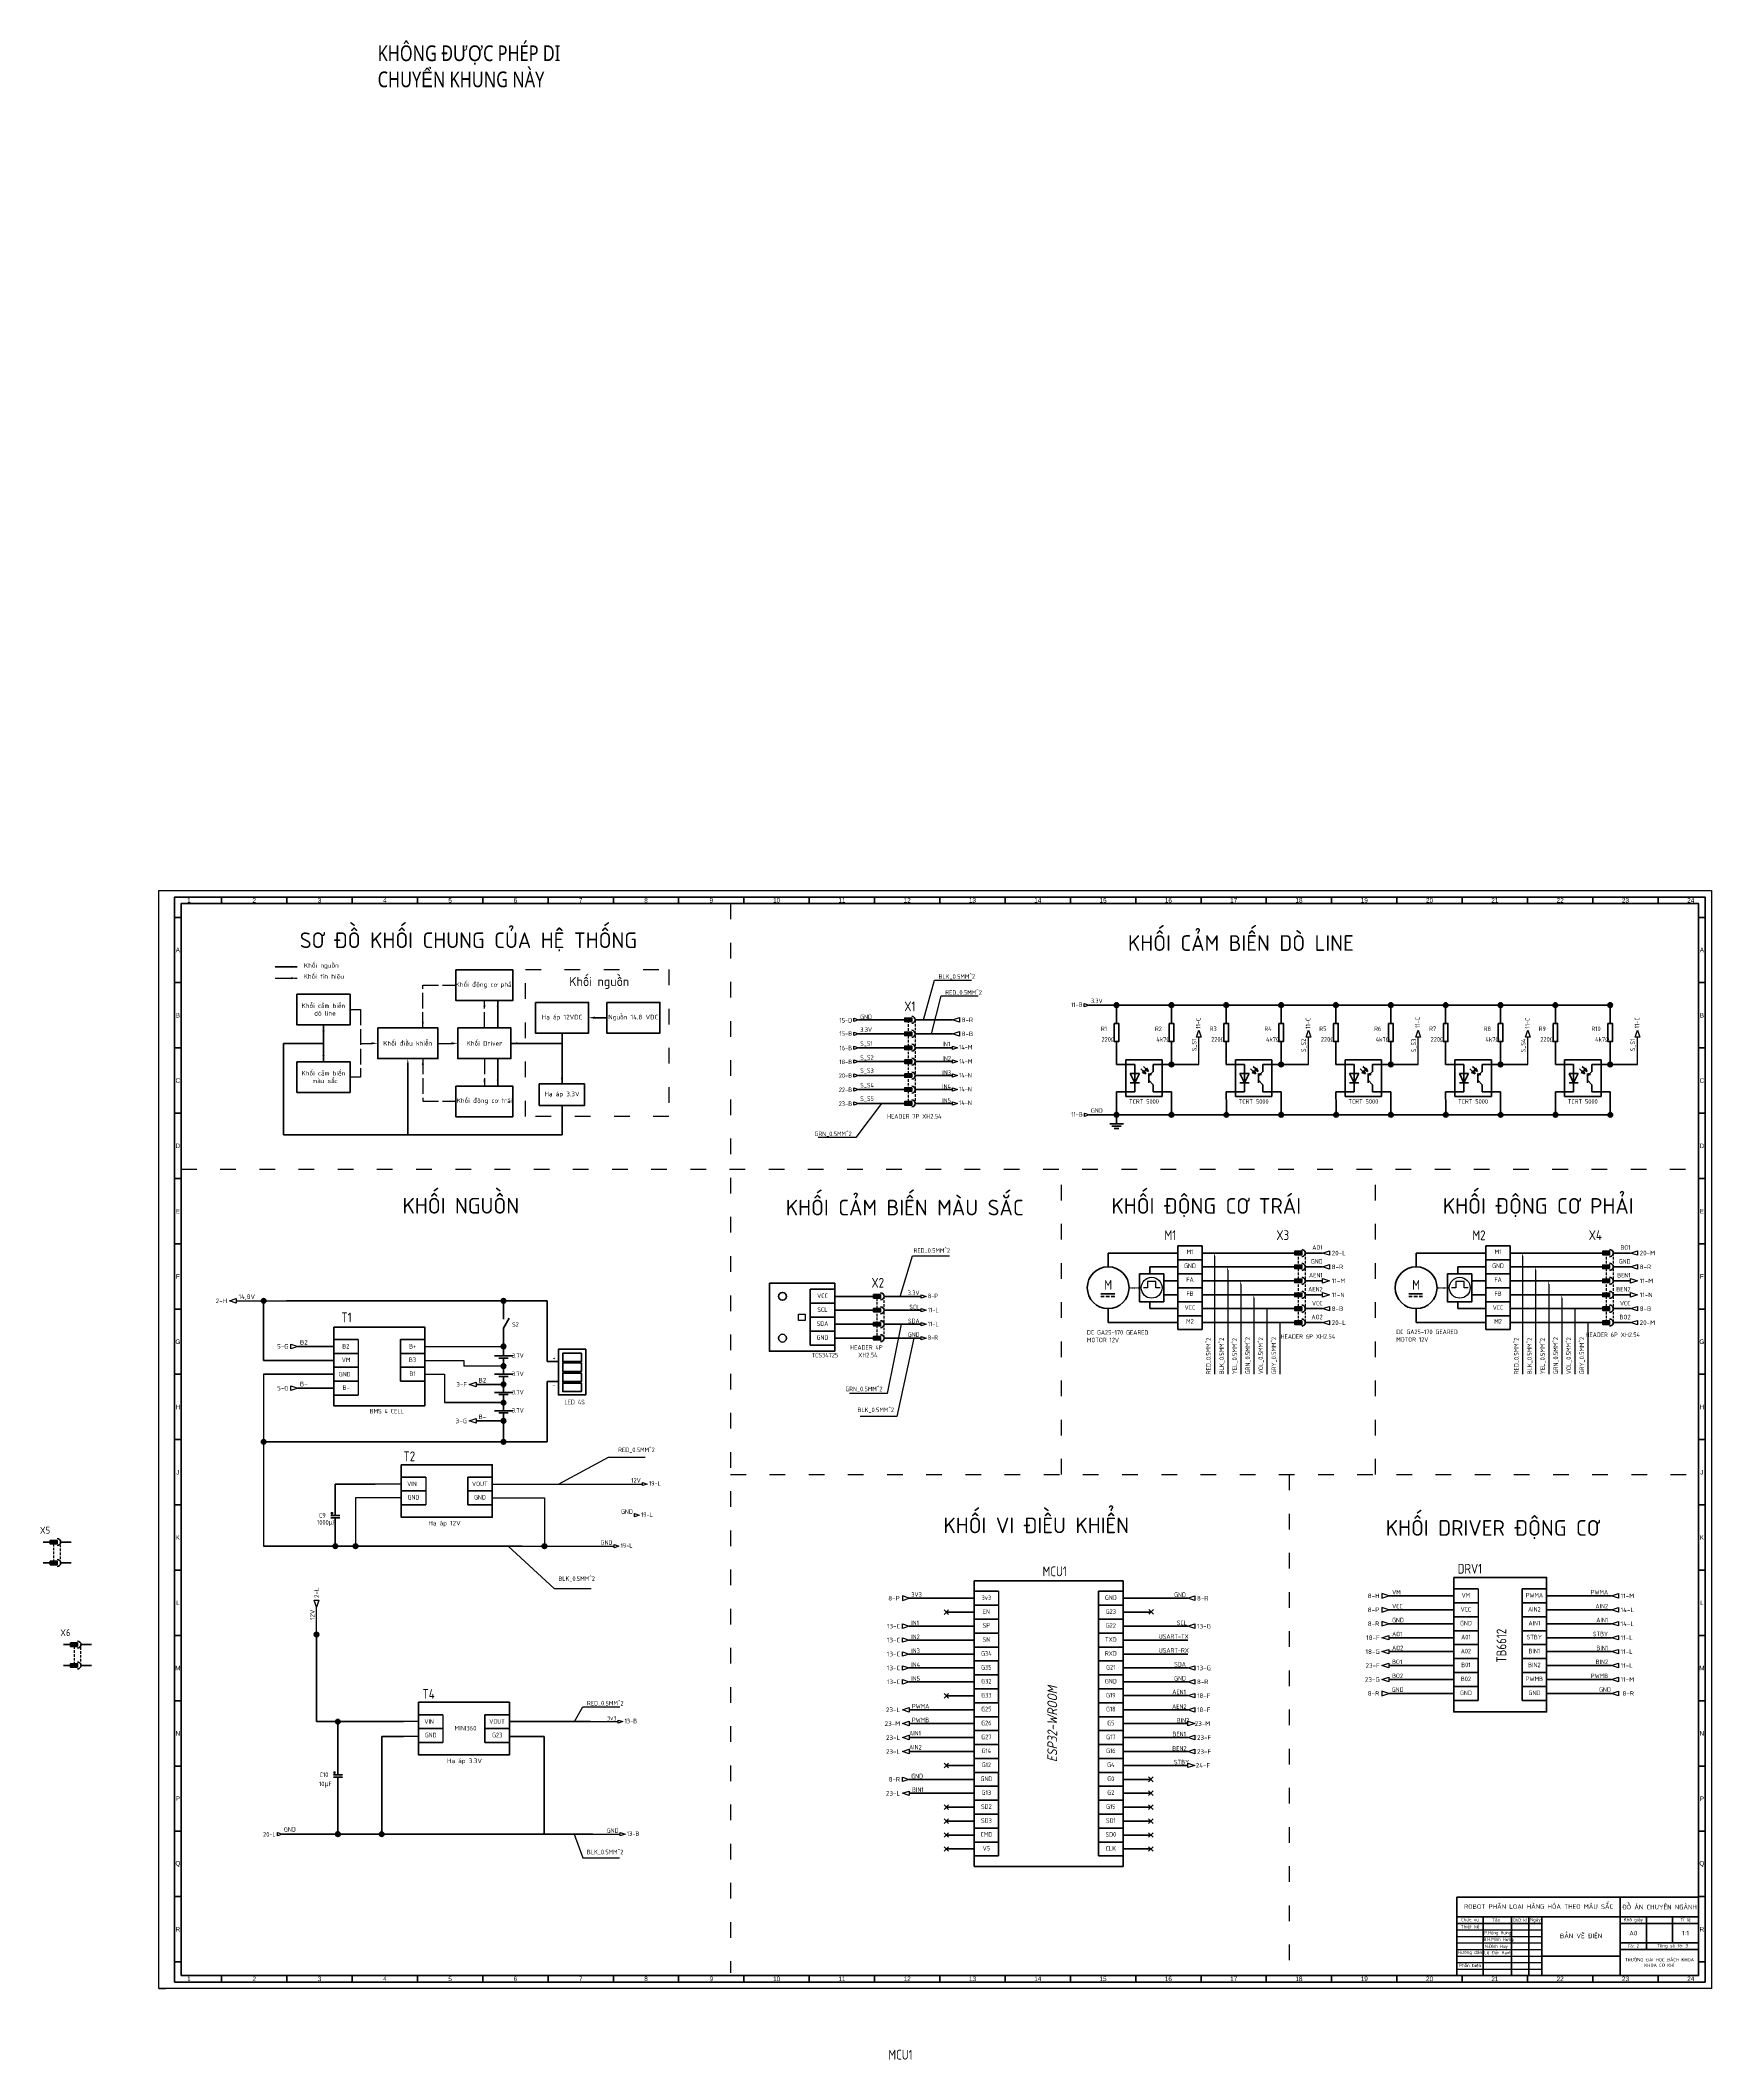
# Model space of a CAD drawing. Extents: x -73 to 5488, y -2262 to 3535.
# Drawn here: x -73 to 1207, y -585 to 962 of the extents above; entities that cross this region are included whole.
import ezdxf
from ezdxf.enums import TextEntityAlignment as Align

# ---------------------------------------------------------------- set-up
doc = ezdxf.new("R2010")
doc.units = 0
for name, pattern in [('ACAD_ISO02W100', [15, 12, -3]), ('ACAD_ISO03W100', [30, 12, -18]), ('ACISOWELD', [3, 2, -1]), ('DASHED', [0.2, 0.1, -0.1])]:
    doc.linetypes.add(name, pattern=pattern)
for name, color, linetype, lineweight in [('BLK_0.5mm^2', 7, 'Continuous', 50), ('Khung_ten', 7, 'Continuous', 70), ('Lien dam 05', 2, 'Continuous', 50), ('Net dut025', 150, 'ACAD_ISO03W100', 25), ('Net khuat', 140, 'ACISOWELD', 25), ('Net_manh', 7, 'Continuous', 25), ('Text', 3, 'Continuous', 25), ('Truc Tam025', 210, 'ACAD_ISO02W100', 25)]:
    doc.layers.add(name, color=color, linetype=linetype, lineweight=lineweight)
for name, color, linetype in [('NETDUC', 7, 'DASHED'), ('SYMS', 7, 'Continuous'), ('TAGS', 150, 'Continuous'), ('WIREREF', 52, 'Continuous'), ('WIREREF_DEST', 7, 'Continuous'), ('XREF', 7, 'Continuous')]:
    doc.layers.add(name, color=color, linetype=linetype)
doc.styles.add('3 ITALIC', font='tcvn+7284-2003i.ttf', dxfattribs={"height": 2.5})
doc.styles.add('Annotative', font='arial.ttf')
doc.styles.get("Standard").update_dxf_attribs({"font": 'isocp2.shx', "width": 0.9, "height": 3.5})
doc.styles.add('TVCN12', font='tcvn+7284-2003i.ttf', dxfattribs={"height": 2.5})
doc.styles.add('VN', font='Microsoft YaHei UI.ttf', dxfattribs={"width": 0.8})
doc.styles.add('WD_IEC 3.5', font='isocp2.shx', dxfattribs={"width": 0.9, "height": 3.5})
doc.styles.add('WD_IEC_2.5mm', font='isocp2.shx', dxfattribs={"width": 0.9, "height": 2.5})
doc.dimstyles.get("Standard").update_dxf_attribs({"dimtxt": 2.5, "dimasz": 0.18, "dimexe": 0.18, "dimexo": 0.0625, "dimgap": 0.09, "dimtad": 0, "dimtih": 1, "dimtoh": 1, "dimdec": 4, "dimzin": 0, "dimdsep": 46, "dimtxsty": 'Standard', "dimcen": 0.09, "dimadec": 0, "dimazin": 0, "dimtfac": 1, "dimtdec": 4, "dimtofl": 0, "dimtmove": 0, "dimatfit": 3, "dimfxl": 1, "dimtolj": 1, "dimtzin": 0, "dimarcsym": 0})

# ---------------------------------------------------------------- blocks, each defined once
blk = doc.blocks.new('VRE1B')
for p, q in [((0, 5), (0, 10)), ((0, -5), (0, -10))]:
    blk.add_line(p, q)
blk.add_lwpolyline([(-1.25, 5), (-1.25, -5), (1.25, -5), (1.25, 5)], close=True)
at = {"style": 'WD_IEC 3.5'}
for tag, p in [('INST', (-5.25, 10.25)), ('RATING1', (-5.25, -1.25)), ('TAG1', (-5.25, 3.25)), ('LOC', (-5.25, 6.75)), ('DESC3', (-5.25, -12.25)), ('DESC2', (-5.25, -8.75)), ('DESC1', (-5.25, -5.25))]:
    blk.add_attdef(tag, text='', height=2.5, dxfattribs=at).set_placement(p, align=Align.RIGHT)
blk.add_attdef('TERM01', text='', height=2, rotation=90, dxfattribs=at).set_placement((-1, 10), align=Align.RIGHT)
at = {"style": 'WD_IEC 3.5', "flags": 1}
for tag, p, height in [('X2TERM01', (0, 10), 0.32), ('MFG', (2.75, 9), 1.5), ('CAT', (2.75, 6.5), 1.5), ('X8TERM02', (0, -10), 0.32), ('ASSYCODE', (2.25, -1.5), 1), ('FAMILY', (2.25, -3), 1), ('CATDESC', (2.25, -4.5), 1)]:
    blk.add_attdef(tag, p, '', height=height, dxfattribs=at)
at = {"style": 'WD_IEC 3.5'}
blk.add_attdef('TERM02', (-1, -10), '', height=2, rotation=90, dxfattribs=at)
blk = doc.blocks.new('VDV1B6')
for p, q in [((-5.3, 3.7), (-6.7, 5.1)), ((-4.8, 4.2), (-5.8, 3.2)), ((-5.8, 3.2), (-3.9, 2.3)), ((-3.9, 5.1), (-5.3, 6.4)), ((-3.9, 2.3), (-4.8, 4.2)), ((-3.5, 5.5), (-4.4, 4.6)), ((-4.4, 4.6), (-2.6, 3.7)), ((-2.6, 3.7), (-3.5, 5.5)), ((-2.4, 1.1), (0, 3.6)), ((-2.4, 2.5), (-2.4, -2.5)), ((-1.6, 2), (-1.5, 2.7)), ((-1.6, 2), (-0.8, 2.1)), ((-2.4, -1.1), (0, -3.6))]:
    blk.add_line(p, q)
for points in [[(-4.8, 4.2), (-5.8, 3.2), (-3.9, 2.3)], [(-3.5, 5.5), (-4.4, 4.6), (-2.6, 3.7)]]:
    blk.add_solid(points)
at = {"style": 'WD_IEC 3.5'}
blk.add_attdef('TERM01', (-0.5, 3.8), '', height=2, rotation=90, dxfattribs=at)
for tag, p in [('TAG1', (-7.5, 0.8)), ('INST', (-7.5, 6.8)), ('LOC', (-7.5, 3.8)), ('DESC2', (-7, -10.3)), ('DESC3', (-7, -13.3)), ('DESC1', (-7, -7.3))]:
    blk.add_attdef(tag, text='', height=2.5, dxfattribs=at).set_placement(p, align=Align.RIGHT)
at = {"style": 'WD_IEC 3.5', "flags": 1}
for tag, p, height in [('X4TERM03', (-2.4, 0), 0.32), ('X2TERM01', (0, 3.6), 0.32), ('ASSYCODE', (2.5, 0), 1), ('X8TERM02', (0, -3.6), 0.32), ('FAMILY', (2.5, -1.5), 1), ('CATDESC', (2.5, -3), 1)]:
    blk.add_attdef(tag, p, '', height=height, dxfattribs=at)
at = {"style": 'WD_IEC 3.5', "flags": 9}
for tag, p in [('MFG', (5.5, 6.9)), ('CAT', (5.5, 4.4))]:
    blk.add_attdef(tag, text='', height=1.5, dxfattribs=at).set_placement(p, align=Align.RIGHT)
at = {"lineweight": 15, "style": 'WD_IEC 3.5'}
blk.add_attdef('XREF', text='', height=2.5, dxfattribs=at).set_placement((-7, -4.3), align=Align.RIGHT)
at = {"style": 'WD_IEC 3.5'}
for tag, p in [('TERM03', (-3, -0.2)), ('TERM02', (-0.5, -4))]:
    blk.add_attdef(tag, text='', height=2, rotation=90, dxfattribs=at).set_placement(p, align=Align.RIGHT)
blk = doc.blocks.new('VDI1')
for p, q in [((0, -2.5), (-2.5, 2.5)), ((-2.5, 2.5), (2.5, 2.5)), ((0, 7.5), (0, -7.5)), ((2.5, 2.5), (0, -2.5)), ((-2.5, -2.5), (2.5, -2.5))]:
    blk.add_line(p, q)
at = {"style": 'WD_IEC 3.5'}
for tag, p in [('INST', (-5.5, 10.25)), ('TAG1', (-5.5, 3.25)), ('LOC', (-5.5, 6.75)), ('DESC3', (-5.5, -13.35)), ('DESC2', (-5.5, -9.85)), ('DESC1', (-5.5, -6.35))]:
    blk.add_attdef(tag, text='', height=2.5, dxfattribs=at).set_placement(p, align=Align.RIGHT)
at = {"style": 'WD_IEC 3.5', "flags": 9}
for tag, p in [('MFG', (-5.5, -0.25)), ('CAT', (-5.5, -2.75))]:
    blk.add_attdef(tag, text='', height=1.5, dxfattribs=at).set_placement(p, align=Align.RIGHT)
at = {"style": 'WD_IEC 3.5'}
blk.add_attdef('TERM01', text='', height=2, rotation=90, dxfattribs=at).set_placement((-1, 7.5), align=Align.RIGHT)
blk.add_attdef('TERM02', (-1, -7.5), '', height=2, rotation=90, dxfattribs=at)
at = {"style": 'WD_IEC 3.5', "flags": 1}
for tag, p, height in [('X2TERM01', (0, 7.5), 0.32), ('X8TERM02', (0, -7.5), 0.32), ('ASSYCODE', (1, -4), 1), ('WDBLKNAM', (1, -8.5), 1), ('FAMILY', (1, -5.5), 1), ('CATDESC', (1, -7), 1)]:
    blk.add_attdef(tag, p, '', height=height, dxfattribs=at)
blk = doc.blocks.new('VGND2')
for p, q in [((0, 0), (0, -5)), ((-3.75, -5), (3.75, -5)), ((-2.5, -6.25), (2.5, -6.25)), ((-1.25, -7.5), (1.25, -7.5))]:
    blk.add_line(p, q)
at = {"style": 'WD_IEC 3.5'}
for tag, p in [('INST', (-5.25, 2.75)), ('LOC', (-5.25, -0.75)), ('TAG1', (-5.25, -4.25))]:
    blk.add_attdef(tag, text='', height=2.5, dxfattribs=at).set_placement(p, align=Align.RIGHT)
at = {"style": 'WD_IEC 3.5', "flags": 1}
blk.add_attdef('X2TERM01', (0, 0), '', height=0.32, dxfattribs=at)
blk = doc.blocks.new('VBA1')
for p, q in [((-5, 0.6), (5, 0.6)), ((0, 5), (0, 0.6)), ((-2.5, -0.6), (2.5, -0.6)), ((0, -0.6), (0, -5))]:
    blk.add_line(p, q)
at = {"style": 'WD_IEC 3.5'}
for tag, p in [('INST', (-5.5, 9)), ('TAG1', (-5.5, 2)), ('LOC', (-5.5, 5.5)), ('RATING1', (-5.5, -4.8)), ('DESC2', (-5.5, -12.3)), ('DESC1', (-5.5, -8.8)), ('DESC3', (-5.5, -15.8))]:
    blk.add_attdef(tag, text='', height=2.5, dxfattribs=at).set_placement(p, align=Align.RIGHT)
blk.add_attdef('TERM01', (-1, 2.4), '', height=2, rotation=90, dxfattribs=at)
for tag, p, height, flags in [('X2TERM01', (0, 5), 0.32, 1), ('MFG', (3.4, 4), 1.5, 9), ('CAT', (3.4, 1.5), 1.5, 9), ('X8TERM02', (0, -5), 0.32, 1), ('ASSYCODE', (1, -6.5), 1, 1), ('FAMILY', (1, -8), 1, 1), ('CATDESC', (1, -9.5), 1, 1)]:
    blk.add_attdef(tag, p, '', height=height, dxfattribs=dict(at, flags=flags))
blk.add_attdef('TERM02', text='', height=2, rotation=90, dxfattribs=at).set_placement((-1, -2.8), align=Align.RIGHT)
at = {"lineweight": 15, "style": 'WD_IEC 3.5'}
blk.add_attdef('XREF', text='', height=2.5, dxfattribs=at).set_placement((-5.5, -20.5), align=Align.RIGHT)
blk = doc.blocks.new('VCR21')
for p, q in [((0, -2.5), (-3.1, 3.1)), ((0, 7.5), (0, 2.5)), ((0, -2.5), (0, -7.5))]:
    blk.add_line(p, q)
at = {"style": 'WD_IEC 3.5'}
for tag, p in [('TAG2', (-5.2, 0.8)), ('INST', (-5.2, 6.8)), ('LOC', (-5.2, 3.8)), ('DESC2', (-5.2, -9.7)), ('DESC3', (-5.2, -12.7)), ('DESC1', (-5.2, -6.7)), ('XREF', (-5.2, -3.8))]:
    blk.add_attdef(tag, text='', height=2.5, dxfattribs=at).set_placement(p, align=Align.RIGHT)
blk.add_attdef('TERM01', text='', height=2, rotation=90, dxfattribs=at).set_placement((-1, 7.5), align=Align.RIGHT)
blk.add_attdef('TERM02', (-1, -7.5), '', height=2, rotation=90, dxfattribs=at)
at = {"style": 'WD_IEC 3.5', "flags": 1}
for tag, p, height in [('X4LINK', (-2.8, 0), 0.32), ('X1LINK', (-0.5, 0), 0.32), ('X2TERM01', (0, 7.5), 0.32), ('X8TERM02', (0, -7.5), 0.32), ('CONTACT', (4, -3.5), 1), ('FAMILY', (4, -5), 1), ('COMMON', (5.2, -4.8), 1)]:
    blk.add_attdef(tag, p, '', height=height, dxfattribs=at)
blk = doc.blocks.new('VCA1EL')
for p, q in [((-2.5, 1.875), (-1.25, 1.875)), ((-2.5, 0.625), (2.5, 0.625)), ((-1.875, 1.25), (-1.875, 2.5)), ((0, 5), (0, 0.625)), ((-2.5, -0.625), (2.5, -0.625)), ((0, -0.625), (0, -5))]:
    blk.add_line(p, q)
at = {"style": 'WD_IEC 3.5'}
for tag, p in [('INST', (-5.25, 9)), ('TAG1', (-5.25, 2)), ('LOC', (-5.25, 5.5)), ('DESC2', (-5.25, -10.35)), ('DESC1', (-5.25, -6.85)), ('DESC3', (-5.25, -13.85))]:
    blk.add_attdef(tag, text='', height=2.5, dxfattribs=at).set_placement(p, align=Align.RIGHT)
at = {"lineweight": 15, "style": 'WD_IEC 3.5'}
blk.add_attdef('RATING1', text='', height=2.5, dxfattribs=at).set_placement((-5.25, -2.1), align=Align.RIGHT)
at = {"style": 'WD_IEC 3.5'}
blk.add_attdef('TERM01', text='', height=2, rotation=90, dxfattribs=at).set_placement((-1, 5), align=Align.RIGHT)
blk.add_attdef('TERM02', (-1, -5), '', height=2, rotation=90, dxfattribs=at)
at = {"style": 'WD_IEC 3.5', "flags": 1}
for tag, p, height in [('X2TERM01', (0, 5), 0.32), ('MFG', (2.75, 4), 1.5), ('CAT', (2.75, 1.5), 1.5), ('X8TERM02', (0, -5), 0.32), ('ASSYCODE', (1, -2.125), 1), ('FAMILY', (1, -3.625), 1), ('CATDESC', (1, -5.125), 1)]:
    blk.add_attdef(tag, p, '', height=height, dxfattribs=at)
blk = doc.blocks.new('VC01PJ')
for p, q in [((0, 2.5), (0, 5)), ((0, -5), (0, -1.25))]:
    blk.add_line(p, q)
blk.add_lwpolyline([(-0.63, 0), (0.62, 0), (0.62, 2.5), (-0.63, 2.5)], close=True)
blk.add_arc((0, 0), 1.25, 180, 0)
blk.add_solid([(-0.63, 2.5), (-0.63, 0), (0.62, 2.5), (0.62, 0)])
at = {"style": 'WD_IEC 3.5'}
for tag, p in [('INST', (-5.25, 8)), ('LOC', (-5.25, 5)), ('TAG1', (-5.25, 2)), ('DESC2', (-5.25, -8.6)), ('DESC1', (-5.25, -5.6)), ('DESC3', (-5.25, -11.6))]:
    blk.add_attdef(tag, text='', height=2.5, dxfattribs=at).set_placement(p, align=Align.RIGHT)
blk.add_attdef('TERM02', text='', height=2, rotation=90, dxfattribs=at).set_placement((-1, 5), align=Align.RIGHT)
blk.add_attdef('TERM01', (-1, -5), '', height=2, rotation=90, dxfattribs=at)
at = {"style": 'WD_IEC 3.5', "flags": 1}
for tag, p, height in [('X4LINK', (-1.25, 1.25), 0.32), ('X2TERM02', (0, 5), 0.32), ('X2TERMDESC02', (0, 4.48), 0.32), ('X1LINK', (1.25, 1.25), 0.32), ('MFG', (2.75, 4), 1.5), ('CAT', (2.75, 1.5), 1.5), ('X8TERM01', (0, -5), 0.32), ('X8TERMDESC01', (0, -5.52), 0.32), ('ASSYCODE', (2.75, -2.75), 1), ('FAMILY', (2.75, -4.25), 1), ('CATDESC', (2.75, -5.75), 1)]:
    blk.add_attdef(tag, p, '', height=height, dxfattribs=at)
blk = doc.blocks.new('HA1D3')
blk.add_lwpolyline([(0, 0), (-3.75, -1.25), (-3.75, 1.25)], close=True)
at = {"style": 'WD_IEC 3.5'}
blk.add_attdef('XREF', text='', height=2.5, dxfattribs=at).set_placement((-5, 0), align=Align.MIDDLE_RIGHT)
at = {"style": 'WD_IEC 3.5', "flags": 1}
blk.add_attdef('SIGCODE', text='', height=1, dxfattribs=at).set_placement((-2.5, 1.8), align=Align.RIGHT)
at = {"style": 'WD_IEC 3.5'}
for tag, p, height, flags in [('X1TERM01', (0, 0), 0.32, 1), ('WIRENO', (1.25, 1), 2.5, 8)]:
    blk.add_attdef(tag, p, '', height=height, dxfattribs=dict(at, flags=flags))
blk.add_attdef('DESC1', text='', height=2.5, dxfattribs=at).set_placement((1.25, -1), align=Align.TOP_LEFT)
blk = doc.blocks.new('HA1S2')
blk.add_lwpolyline([(0, 5.3), (1.7, 0), (-1.8, 0)], close=True)
at = {"style": 'WD_IEC 3.5'}
blk.add_attdef('XREF', text='', height=3.5, rotation=90, dxfattribs=at).set_placement((0, 7), align=Align.MIDDLE_LEFT)
at = {"style": 'WD_IEC 3.5', "flags": 1}
blk.add_attdef('SIGCODE', text='', height=1.4, dxfattribs=at).set_placement((-3.5, 2.5), align=Align.RIGHT)
blk.add_attdef('X8TERM01', (0, 0), '', height=0.448, dxfattribs=at)
at = {"style": 'WD_IEC 3.5', "flags": 8}
blk.add_attdef('WIRENO', text='', height=3.5, rotation=90, dxfattribs=at).set_placement((-1.4, -1.8), align=Align.RIGHT)
at = {"style": 'WD_IEC 3.5'}
blk.add_attdef('DESC1', text='', height=3.5, rotation=90, dxfattribs=at).set_placement((1.4, -1.8), align=Align.TOP_RIGHT)
blk = doc.blocks.new('HA1S1')
blk.add_lwpolyline([(0, 1.25), (3.75, 0), (0, -1.25)], close=True)
at = {"style": 'WD_IEC 3.5'}
for tag, height, flags, p in [('WIRENO', 2.5, 8, (-1.25, 1)), ('SIGCODE', 1, 1, (5, 1.8))]:
    blk.add_attdef(tag, text='', height=height, dxfattribs=dict(at, flags=flags)).set_placement(p, align=Align.RIGHT)
at = {"style": 'WD_IEC 3.5', "flags": 1}
blk.add_attdef('X4TERM01', (0, 0), '', height=0.32, dxfattribs=at)
at = {"style": 'WD_IEC 3.5'}
blk.add_attdef('XREF', text='', height=2.5, dxfattribs=at).set_placement((5, 0), align=Align.MIDDLE_LEFT)
blk.add_attdef('DESC1', text='', height=2.5, dxfattribs=at).set_placement((-1.25, -1), align=Align.TOP_RIGHT)
blk = doc.blocks.new('HA1D1')
blk.add_lwpolyline([(0, 0), (3.75, 1.25), (3.75, -1.25)], close=True)
at = {"style": 'WD_IEC 3.5'}
for tag, height, flags, p in [('WIRENO', 2.5, 8, (-1.25, 1)), ('SIGCODE', 1, 1, (5, 1.8))]:
    blk.add_attdef(tag, text='', height=height, dxfattribs=dict(at, flags=flags)).set_placement(p, align=Align.RIGHT)
at = {"style": 'WD_IEC 3.5', "flags": 1}
blk.add_attdef('X4TERM01', (0, 0), '', height=0.32, dxfattribs=at)
at = {"style": 'WD_IEC 3.5'}
blk.add_attdef('XREF', text='', height=2.5, dxfattribs=at).set_placement((5, 0), align=Align.MIDDLE_LEFT)
blk.add_attdef('DESC1', text='', height=2.5, dxfattribs=at).set_placement((-1.25, -1), align=Align.TOP_RIGHT)
blk = doc.blocks.new('HA1S3')
blk.add_lwpolyline([(-3.75, 0), (0, 1.25), (0, -1.25)], close=True)
at = {"style": 'WD_IEC 3.5'}
blk.add_attdef('XREF', text='', height=2.5, dxfattribs=at).set_placement((-5, 0), align=Align.MIDDLE_RIGHT)
at = {"style": 'WD_IEC 3.5', "flags": 1}
blk.add_attdef('SIGCODE', text='', height=1, dxfattribs=at).set_placement((-2.5, 1.8), align=Align.RIGHT)
at = {"style": 'WD_IEC 3.5'}
for tag, p, height, flags in [('X1TERM01', (0, 0), 0.32, 1), ('WIRENO', (1.25, 1), 2.5, 8)]:
    blk.add_attdef(tag, p, '', height=height, dxfattribs=dict(at, flags=flags))
blk.add_attdef('DESC1', text='', height=2.5, dxfattribs=at).set_placement((1.25, -1), align=Align.TOP_LEFT)
blk = doc.blocks.new('HA1D2')
blk.add_lwpolyline([(0, 0), (-1.25, 3.75), (1.25, 3.75)], close=True)
at = {"style": 'WD_IEC 3.5'}
blk.add_attdef('XREF', text='', height=2.5, rotation=90, dxfattribs=at).set_placement((0, 5), align=Align.MIDDLE_LEFT)
at = {"style": 'WD_IEC 3.5', "flags": 1}
blk.add_attdef('SIGCODE', text='', height=1, dxfattribs=at).set_placement((-2.5, 1.8), align=Align.RIGHT)
blk.add_attdef('X8TERM01', (0, 0), '', height=0.32, dxfattribs=at)
at = {"style": 'WD_IEC 3.5', "flags": 8}
blk.add_attdef('WIRENO', text='', height=2.5, rotation=90, dxfattribs=at).set_placement((-1, -1.25), align=Align.RIGHT)
at = {"style": 'WD_IEC 3.5'}
blk.add_attdef('DESC1', text='', height=2.5, rotation=90, dxfattribs=at).set_placement((1, -1.25), align=Align.TOP_RIGHT)

msp = doc.modelspace()

# ---------------------------------------------------------------- hatches: boundary and pattern name
at = {"layer": 'Lien dam 05'}
h = msp.add_hatch(color=256, dxfattribs=at)
h.dxf.hatch_style = 1
h.paths.add_polyline_path([(751.1, 224.6, 0.414214), (749.4, 222.8), (751.1, 222.8)])
h.paths.add_polyline_path([(751.1, 224.6), (751.1, 222.8), (752.9, 222.8, 0.414214)])
h.paths.add_polyline_path([(752.9, 222.8), (751.1, 222.8), (749.4, 222.8, 1)])
h = msp.add_hatch(color=256, dxfattribs=at)
h.dxf.hatch_style = 1
h.paths.add_polyline_path([(793.1, 224.6, 0.414214), (791.4, 222.8), (793.1, 222.8)])
h.paths.add_polyline_path([(793.1, 224.6), (793.1, 222.8), (794.9, 222.8, 0.414214)])
h.paths.add_polyline_path([(794.9, 222.8), (793.1, 222.8), (791.4, 222.8, 1)])
h = msp.add_hatch(color=256, dxfattribs=at)
h.dxf.hatch_style = 1
h.paths.add_polyline_path([(835.1, 224.6, 0.414214), (833.4, 222.8), (835.1, 222.8)])
h.paths.add_polyline_path([(835.1, 224.6), (835.1, 222.8), (836.9, 222.8, 0.414214)])
h.paths.add_polyline_path([(836.9, 222.8), (835.1, 222.8), (833.4, 222.8, 1)])
h = msp.add_hatch(color=256, dxfattribs=at)
h.dxf.hatch_style = 1
h.paths.add_polyline_path([(877.1, 224.6, 0.414214), (875.4, 222.8), (877.1, 222.8)])
h.paths.add_polyline_path([(877.1, 224.6), (877.1, 222.8), (878.9, 222.8, 0.414214)])
h.paths.add_polyline_path([(878.9, 222.8), (877.1, 222.8), (875.4, 222.8, 1)])
h = msp.add_hatch(color=256, dxfattribs=at)
h.dxf.hatch_style = 1
h.paths.add_polyline_path([(919.1, 224.6, 0.414214), (917.4, 222.8), (919.1, 222.8)])
h.paths.add_polyline_path([(919.1, 224.6), (919.1, 222.8), (920.9, 222.8, 0.414214)])
h.paths.add_polyline_path([(920.9, 222.8), (919.1, 222.8), (917.4, 222.8, 1)])
h = msp.add_hatch(color=256, dxfattribs=at)
h.dxf.hatch_style = 1
h.paths.add_polyline_path([(961.1, 224.6, 0.414214), (959.4, 222.8), (961.1, 222.8)])
h.paths.add_polyline_path([(961.1, 224.6), (961.1, 222.8), (962.9, 222.8, 0.414214)])
h.paths.add_polyline_path([(962.9, 222.8), (961.1, 222.8), (959.4, 222.8, 1)])
h = msp.add_hatch(color=256, dxfattribs=at)
h.dxf.hatch_style = 1
h.paths.add_polyline_path([(1003.1, 224.6, 0.414214), (1001.4, 222.8), (1003.1, 222.8)])
h.paths.add_polyline_path([(1003.1, 224.6), (1003.1, 222.8), (1004.9, 222.8, 0.414214)])
h.paths.add_polyline_path([(1004.9, 222.8), (1003.1, 222.8), (1001.4, 222.8, 1)])
h = msp.add_hatch(color=256, dxfattribs=at)
h.dxf.hatch_style = 1
h.paths.add_polyline_path([(1045.1, 224.6, 0.414214), (1043.4, 222.8), (1045.1, 222.8)])
h.paths.add_polyline_path([(1045.1, 224.6), (1045.1, 222.8), (1046.9, 222.8, 0.414214)])
h.paths.add_polyline_path([(1046.9, 222.8), (1045.1, 222.8), (1043.4, 222.8, 1)])
h = msp.add_hatch(color=256, dxfattribs=at)
h.dxf.hatch_style = 1
h.paths.add_polyline_path([(1087.1, 224.6, 0.414214), (1085.4, 222.8), (1087.1, 222.8)])
h.paths.add_polyline_path([(1087.1, 224.6), (1087.1, 222.8), (1088.9, 222.8, 0.414214)])
h.paths.add_polyline_path([(1088.9, 222.8), (1087.1, 222.8), (1085.4, 222.8, 1)])
h = msp.add_hatch(color=256, dxfattribs=at)
h.dxf.hatch_style = 1
h.paths.add_polyline_path([(1129.1, 224.6, 0.414214), (1127.4, 222.8), (1129.1, 222.8)])
h.paths.add_polyline_path([(1129.1, 224.6), (1129.1, 222.8), (1130.9, 222.8, 0.414214)])
h.paths.add_polyline_path([(1130.9, 222.8), (1129.1, 222.8), (1127.4, 222.8, 1)])
h = msp.add_hatch(color=256, dxfattribs=at)
h.dxf.hatch_style = 1
h.paths.add_polyline_path([(793.1, 179.1, 0.414214), (791.4, 177.3), (793.1, 177.3)])
h.paths.add_polyline_path([(793.1, 179.1), (793.1, 177.3), (794.9, 177.3, 0.414214)])
h.paths.add_polyline_path([(794.9, 177.3), (793.1, 177.3), (791.4, 177.3, 1)])
h = msp.add_hatch(color=256, dxfattribs=at)
h.dxf.hatch_style = 1
h.paths.add_polyline_path([(877.1, 179.1, 0.414214), (875.4, 177.3), (877.1, 177.3)])
h.paths.add_polyline_path([(877.1, 179.1), (877.1, 177.3), (878.9, 177.3, 0.414214)])
h.paths.add_polyline_path([(878.9, 177.3), (877.1, 177.3), (875.4, 177.3, 1)])
h = msp.add_hatch(color=256, dxfattribs=at)
h.dxf.hatch_style = 1
h.paths.add_polyline_path([(961.1, 179.1, 0.414214), (959.4, 177.3), (961.1, 177.3)])
h.paths.add_polyline_path([(961.1, 179.1), (961.1, 177.3), (962.9, 177.3, 0.414214)])
h.paths.add_polyline_path([(962.9, 177.3), (961.1, 177.3), (959.4, 177.3, 1)])
h = msp.add_hatch(color=256, dxfattribs=at)
h.dxf.hatch_style = 1
h.paths.add_polyline_path([(1045.1, 179.1, 0.414214), (1043.4, 177.3), (1045.1, 177.3)])
h.paths.add_polyline_path([(1045.1, 179.1), (1045.1, 177.3), (1046.9, 177.3, 0.414214)])
h.paths.add_polyline_path([(1046.9, 177.3), (1045.1, 177.3), (1043.4, 177.3, 1)])
h = msp.add_hatch(color=256, dxfattribs=at)
h.dxf.hatch_style = 1
h.paths.add_polyline_path([(1129.1, 179.1, 0.414214), (1127.4, 177.3), (1129.1, 177.3)])
h.paths.add_polyline_path([(1129.1, 179.1), (1129.1, 177.3), (1130.9, 177.3, 0.414214)])
h.paths.add_polyline_path([(1130.9, 177.3), (1129.1, 177.3), (1127.4, 177.3, 1)])
h = msp.add_hatch(color=256, dxfattribs=at)
h.dxf.hatch_style = 1
h.paths.add_polyline_path([(751.1, 140.6, 0.414214), (749.4, 138.8), (751.1, 138.8)])
h.paths.add_polyline_path([(751.1, 140.6), (751.1, 138.8), (752.9, 138.8, 0.414214)])
h.paths.add_polyline_path([(752.9, 138.8), (751.1, 138.8), (749.4, 138.8, 1)])
h = msp.add_hatch(color=256, dxfattribs=at)
h.dxf.hatch_style = 1
h.paths.add_polyline_path([(793.1, 140.6, 0.414214), (791.4, 138.8), (793.1, 138.8)])
h.paths.add_polyline_path([(793.1, 140.6), (793.1, 138.8), (794.9, 138.8, 0.414214)])
h.paths.add_polyline_path([(794.9, 138.8), (793.1, 138.8), (791.4, 138.8, 1)])
h = msp.add_hatch(color=256, dxfattribs=at)
h.dxf.hatch_style = 1
h.paths.add_polyline_path([(835.2, 140.6, 0.414214), (833.5, 138.8), (835.2, 138.8)])
h.paths.add_polyline_path([(835.2, 140.6), (835.2, 138.8), (837, 138.8, 0.414214)])
h.paths.add_polyline_path([(837, 138.8), (835.2, 138.8), (833.5, 138.8, 1)])
h = msp.add_hatch(color=256, dxfattribs=at)
h.dxf.hatch_style = 1
h.paths.add_polyline_path([(877.2, 140.6, 0.414214), (875.4, 138.8), (877.2, 138.8)])
h.paths.add_polyline_path([(877.2, 140.6), (877.2, 138.8), (878.9, 138.8, 0.414214)])
h.paths.add_polyline_path([(878.9, 138.8), (877.2, 138.8), (875.4, 138.8, 1)])
h = msp.add_hatch(color=256, dxfattribs=at)
h.dxf.hatch_style = 1
h.paths.add_polyline_path([(919.2, 140.6, 0.414214), (917.5, 138.8), (919.2, 138.8)])
h.paths.add_polyline_path([(919.2, 140.6), (919.2, 138.8), (921, 138.8, 0.414214)])
h.paths.add_polyline_path([(921, 138.8), (919.2, 138.8), (917.5, 138.8, 1)])
h = msp.add_hatch(color=256, dxfattribs=at)
h.dxf.hatch_style = 1
h.paths.add_polyline_path([(961.2, 140.6, 0.414214), (959.4, 138.8), (961.2, 138.8)])
h.paths.add_polyline_path([(961.2, 140.6), (961.2, 138.8), (962.9, 138.8, 0.414214)])
h.paths.add_polyline_path([(962.9, 138.8), (961.2, 138.8), (959.4, 138.8, 1)])
h = msp.add_hatch(color=256, dxfattribs=at)
h.dxf.hatch_style = 1
h.paths.add_polyline_path([(1003.2, 140.6, 0.414214), (1001.5, 138.8), (1003.2, 138.8)])
h.paths.add_polyline_path([(1003.2, 140.6), (1003.2, 138.8), (1005, 138.8, 0.414214)])
h.paths.add_polyline_path([(1005, 138.8), (1003.2, 138.8), (1001.5, 138.8, 1)])
h = msp.add_hatch(color=256, dxfattribs=at)
h.dxf.hatch_style = 1
h.paths.add_polyline_path([(1045.2, 140.6, 0.414214), (1043.4, 138.8), (1045.2, 138.8)])
h.paths.add_polyline_path([(1045.2, 140.6), (1045.2, 138.8), (1046.9, 138.8, 0.414214)])
h.paths.add_polyline_path([(1046.9, 138.8), (1045.2, 138.8), (1043.4, 138.8, 1)])
h = msp.add_hatch(color=256, dxfattribs=at)
h.dxf.hatch_style = 1
h.paths.add_polyline_path([(1087.2, 140.6, 0.414214), (1085.5, 138.8), (1087.2, 138.8)])
h.paths.add_polyline_path([(1087.2, 140.6), (1087.2, 138.8), (1089, 138.8, 0.414214)])
h.paths.add_polyline_path([(1089, 138.8), (1087.2, 138.8), (1085.5, 138.8, 1)])
h = msp.add_hatch(color=256, dxfattribs=at)
h.dxf.hatch_style = 1
h.paths.add_polyline_path([(1129.2, 140.6, 0.414214), (1127.4, 138.8), (1129.2, 138.8)])
h.paths.add_polyline_path([(1129.2, 140.6), (1129.2, 138.8), (1130.9, 138.8, 0.414214)])
h.paths.add_polyline_path([(1130.9, 138.8), (1129.2, 138.8), (1127.4, 138.8, 1)])
h = msp.add_hatch(color=256, dxfattribs=at)
h.dxf.hatch_style = 1
h.paths.add_polyline_path([(98, -1.9, -0.414214), (99.8, -3.7), (98, -3.7)])
h.paths.add_polyline_path([(98, -1.9), (98, -3.7), (96.3, -3.7, -0.414214)])
h.paths.add_polyline_path([(96.3, -3.7), (98, -3.7), (99.8, -3.7, -1)])
h = msp.add_hatch(color=256, dxfattribs=at)
h.dxf.hatch_style = 1
h.paths.add_polyline_path([(281.7, -1.9, -0.414214), (283.5, -3.7), (281.7, -3.7)])
h.paths.add_polyline_path([(281.7, -1.9), (281.7, -3.7), (280, -3.7, -0.414214)])
h.paths.add_polyline_path([(280, -3.7), (281.7, -3.7), (283.5, -3.7, -1)])
h = msp.add_hatch(color=256, dxfattribs=at)
h.dxf.hatch_style = 1
h.paths.add_polyline_path([(281.7, -36.9, -0.414214), (283.5, -38.6), (281.7, -38.6)])
h.paths.add_polyline_path([(281.7, -36.9), (281.7, -38.6), (280, -38.6, -0.414214)])
h.paths.add_polyline_path([(280, -38.6), (281.7, -38.6), (283.5, -38.6, -1)])
h = msp.add_hatch(color=256, dxfattribs=at)
h.dxf.hatch_style = 1
h.paths.add_polyline_path([(281.7, -52, -0.414214), (283.5, -53.7), (281.7, -53.7)])
h.paths.add_polyline_path([(281.7, -52), (281.7, -53.7), (280, -53.7, -0.414214)])
h.paths.add_polyline_path([(280, -53.7), (281.7, -53.7), (283.5, -53.7, -1)])
h = msp.add_hatch(color=256, dxfattribs=at)
h.dxf.hatch_style = 1
h.paths.add_polyline_path([(281.7, -66, -0.414214), (283.5, -67.7), (281.7, -67.7)])
h.paths.add_polyline_path([(281.7, -66), (281.7, -67.7), (280, -67.7, -0.414214)])
h.paths.add_polyline_path([(280, -67.7), (281.7, -67.7), (283.5, -67.7, -1)])
h = msp.add_hatch(color=256, dxfattribs=at)
h.dxf.hatch_style = 1
h.paths.add_polyline_path([(281.7, -80, -0.414214), (283.5, -81.7), (281.7, -81.7)])
h.paths.add_polyline_path([(281.7, -80), (281.7, -81.7), (280, -81.7, -0.414214)])
h.paths.add_polyline_path([(280, -81.7), (281.7, -81.7), (283.5, -81.7, -1)])
h = msp.add_hatch(color=256, dxfattribs=at)
h.dxf.hatch_style = 1
h.paths.add_polyline_path([(281.7, -94, -0.414214), (283.5, -95.7), (281.7, -95.7)])
h.paths.add_polyline_path([(281.7, -94), (281.7, -95.7), (280, -95.7, -0.414214)])
h.paths.add_polyline_path([(280, -95.7), (281.7, -95.7), (283.5, -95.7, -1)])
h = msp.add_hatch(color=256, dxfattribs=at)
h.dxf.hatch_style = 1
h.paths.add_polyline_path([(98, -113.5, 0.414214), (99.8, -111.7), (98, -111.7)])
h.paths.add_polyline_path([(98, -113.5), (98, -111.7), (96.3, -111.7, 0.414214)])
h.paths.add_polyline_path([(96.3, -111.7), (98, -111.7), (99.8, -111.7, 1)])
h = msp.add_hatch(color=256, dxfattribs=at)
h.dxf.hatch_style = 1
h.paths.add_polyline_path([(281.7, -110, -0.414214), (283.5, -111.7), (281.7, -111.7)])
h.paths.add_polyline_path([(281.7, -110), (281.7, -111.7), (280, -111.7, -0.414214)])
h.paths.add_polyline_path([(280, -111.7), (281.7, -111.7), (283.5, -111.7, -1)])
h = msp.add_hatch(color=256, dxfattribs=at)
h.dxf.hatch_style = 1
h.paths.add_polyline_path([(152.9, -189.8, 0.414214), (151.1, -191.6), (152.9, -191.6)])
h.paths.add_polyline_path([(152.9, -189.8), (152.9, -191.6), (154.6, -191.6, 0.414214)])
h.paths.add_polyline_path([(154.6, -191.6), (152.9, -191.6), (151.1, -191.6, 1)])
h = msp.add_hatch(color=256, dxfattribs=at)
h.dxf.hatch_style = 1
h.paths.add_polyline_path([(168.4, -189.8, 0.414214), (166.7, -191.6), (168.4, -191.6)])
h.paths.add_polyline_path([(168.4, -189.8), (168.4, -191.6), (170.2, -191.6, 0.414214)])
h.paths.add_polyline_path([(170.2, -191.6), (168.4, -191.6), (166.7, -191.6, 1)])
h = msp.add_hatch(color=256, dxfattribs=at)
h.dxf.hatch_style = 1
h.paths.add_polyline_path([(313, -189.8, 0.414214), (311.2, -191.6), (313, -191.6)])
h.paths.add_polyline_path([(313, -189.8), (313, -191.6), (314.7, -191.6, 0.414214)])
h.paths.add_polyline_path([(314.7, -191.6), (313, -191.6), (311.2, -191.6, 1)])
h = msp.add_hatch(color=256, dxfattribs=at)
h.dxf.hatch_style = 1
h.paths.add_polyline_path([(138.5, -257.6, 0.414214), (136.7, -259.3), (138.5, -259.3)])
h.paths.add_polyline_path([(138.5, -257.6), (138.5, -259.3), (140.2, -259.3, 0.414214)])
h.paths.add_polyline_path([(140.2, -259.3), (138.5, -259.3), (136.7, -259.3, 1)])
h = msp.add_hatch(color=256, dxfattribs=at)
h.dxf.hatch_style = 1
h.paths.add_polyline_path([(154.9, -324.3, 0.414214), (153.2, -326), (154.9, -326)])
h.paths.add_polyline_path([(154.9, -324.3), (154.9, -326), (156.7, -326, 0.414214)])
h.paths.add_polyline_path([(156.7, -326), (154.9, -326), (153.2, -326, 1)])
h = msp.add_hatch(color=256, dxfattribs=at)
h.dxf.hatch_style = 1
h.paths.add_polyline_path([(154.9, -410.4, 0.414214), (153.2, -412.1), (154.9, -412.1)])
h.paths.add_polyline_path([(154.9, -410.4), (154.9, -412.1), (156.7, -412.1, 0.414214)])
h.paths.add_polyline_path([(156.7, -412.1), (154.9, -412.1), (153.2, -412.1, 1)])
h = msp.add_hatch(color=256, dxfattribs=at)
h.dxf.hatch_style = 1
h.paths.add_polyline_path([(188.4, -410.4, 0.414214), (186.6, -412.1), (188.4, -412.1)])
h.paths.add_polyline_path([(188.4, -410.4), (188.4, -412.1), (190.1, -412.1, 0.414214)])
h.paths.add_polyline_path([(190.1, -412.1), (188.4, -412.1), (186.6, -412.1, 1)])

# ---------------------------------------------------------------- linework, layer by layer
for p, q in [((208.4, 154), (208.4, 176.9)), ((17.8, -530.5), (22.8, -530.5))]:
    msp.add_line(p, q)
msp.add_lwpolyline([(17.8, -530.5), (17.8, 310.5), (1206.8, 310.5), (1206.8, -530.5), (17.8, -530.5)], close=True)
at = {"layer": 'BLK_0.5mm^2'}
for p, q in [((583.7, 211.5), (553.6, 211.5)), ((605, 211.5), (625.5, 211.5)), ((583.7, 200.8), (553.6, 200.8)), ((583.7, 190.1), (553.6, 190.1)), ((605, 200.8), (625.5, 200.8)), ((605, 190.1), (625.5, 190.1)), ((583.7, 179.5), (553.6, 179.5)), ((605, 179.5), (625.5, 179.5)), ((583.7, 168.8), (553.6, 168.8)), ((583.7, 158.1), (553.6, 158.1)), ((605, 168.8), (625.5, 168.8)), ((605, 158.1), (625.5, 158.1)), ((583.7, 147.5), (553.6, 147.5)), ((605, 147.5), (625.5, 147.5)), ((559.7, -0.3), (535.3, -0.3)), ((559.7, -10.9), (535.3, -10.9)), ((581, -0.3), (601.5, -0.3)), ((581, -10.9), (601.5, -10.9)), ((559.7, -21.6), (535.3, -21.6)), ((581, -21.6), (601.5, -21.6)), ((559.7, -32.3), (535.3, -32.3)), ((581, -32.3), (601.5, -32.3)), ((142.4, -412.1), (112.3, -412.1))]:
    msp.add_line(p, q, dxfattribs=at)
at = {"layer": 'Khung_ten'}
for p, q in [((65.8, 300.5), (65.8, 305.5)), ((115.8, 300.5), (115.8, 305.5)), ((165.8, 300.5), (165.8, 305.5)), ((215.8, 300.5), (215.8, 305.5)), ((265.8, 300.5), (265.8, 305.5)), ((315.8, 300.5), (315.8, 305.5)), ((365.8, 300.5), (365.8, 305.5)), ((415.8, 300.5), (415.8, 305.5)), ((465.8, 300.5), (465.8, 305.5)), ((515.8, 300.5), (515.8, 305.5)), ((565.8, 300.5), (565.8, 305.5)), ((615.8, 300.5), (615.8, 305.5)), ((665.8, 300.5), (665.8, 305.5)), ((715.8, 300.5), (715.8, 305.5)), ((765.8, 300.5), (765.8, 305.5)), ((815.8, 300.5), (815.8, 305.5)), ((865.8, 300.5), (865.8, 305.5)), ((915.8, 300.5), (915.8, 305.5)), ((965.8, 300.5), (965.8, 305.5)), ((1015.8, 300.5), (1015.8, 305.5)), ((1065.8, 300.5), (1065.8, 305.5)), ((1115.8, 300.5), (1115.8, 305.5)), ((1165.8, 300.5), (1165.8, 305.5)), ((34.8, 290), (29.8, 290)), ((1201.8, 290), (1196.8, 290)), ((34.8, 240), (29.8, 240)), ((1201.8, 240), (1196.8, 240)), ((34.8, 190), (29.8, 190)), ((1201.8, 190), (1196.8, 190)), ((34.8, 140), (29.8, 140)), ((1201.8, 140), (1196.8, 140)), ((34.8, 90), (29.8, 90)), ((1201.8, 90), (1196.8, 90)), ((34.8, 40), (29.8, 40)), ((1201.8, 40), (1196.8, 40)), ((34.8, -10), (29.8, -10)), ((1201.8, -10), (1196.8, -10)), ((34.8, -60), (29.8, -60)), ((1201.8, -60), (1196.8, -60)), ((34.8, -110), (29.8, -110)), ((1201.8, -110), (1196.8, -110)), ((34.8, -160), (29.8, -160)), ((1201.8, -160), (1196.8, -160)), ((34.8, -210), (29.8, -210)), ((1201.8, -210), (1196.8, -210)), ((34.8, -260), (29.8, -260)), ((1201.8, -260), (1196.8, -260)), ((34.8, -310), (29.8, -310)), ((1201.8, -310), (1196.8, -310)), ((34.8, -360), (29.8, -360)), ((1201.8, -360), (1196.8, -360)), ((34.8, -410), (29.8, -410)), ((1201.8, -410), (1196.8, -410)), ((29.8, -460), (34.8, -460)), ((1011.8, -520.5), (1011.8, -460.5)), ((1011.8, -460.5), (1196.8, -460.5)), ((1136.8, -520.5), (1136.8, -460.5)), ((1201.8, -460), (1196.8, -460)), ((1201.8, -460), (1196.8, -460)), ((1011.8, -475.5), (1196.8, -475.5)), ((1031.8, -475.5), (1031.8, -520.5)), ((1053.5, -475.5), (1053.5, -520.5)), ((1066.8, -475.5), (1066.8, -520.5)), ((1076.8, -475.5), (1076.8, -520.5)), ((1136.8, -475.5), (1156.8, -475.5)), ((1156.8, -475.5), (1156.8, -500.5)), ((1176.8, -475.5), (1176.8, -495.5)), ((1011.8, -480.5), (1076.8, -480.5)), ((1136.8, -480.5), (1196.8, -480.5)), ((29.8, -510), (34.8, -510)), ((1076.8, -505.5), (1136.8, -505.5)), ((1136.8, -495.5), (1196.8, -495.5)), ((1136.8, -500.5), (1196.8, -500.5)), ((1201.8, -510), (1196.8, -510)), ((65.8, -525.5), (65.8, -520.5)), ((115.8, -525.5), (115.8, -520.5)), ((165.8, -525.5), (165.8, -520.5)), ((215.8, -525.5), (215.8, -520.5)), ((265.8, -525.5), (265.8, -520.5)), ((315.8, -525.5), (315.8, -520.5)), ((365.8, -525.5), (365.8, -520.5)), ((415.8, -525.5), (415.8, -520.5)), ((465.8, -525.5), (465.8, -520.5)), ((515.8, -525.5), (515.8, -520.5)), ((565.8, -525.5), (565.8, -520.5)), ((615.8, -525.5), (615.8, -520.5)), ((665.8, -525.5), (665.8, -520.5)), ((715.8, -525.5), (715.8, -520.5)), ((765.8, -525.5), (765.8, -520.5)), ((815.8, -525.5), (815.8, -520.5)), ((865.8, -525.5), (865.8, -520.5)), ((915.8, -525.5), (915.8, -520.5)), ((965.8, -525.5), (965.8, -520.5)), ((1196.8, -520.5), (1011.8, -520.5)), ((1015.8, -525.5), (1015.8, -520.5)), ((1065.8, -525.5), (1065.8, -520.5)), ((1115.8, -525.5), (1115.8, -520.5)), ((1165.8, -525.5), (1165.8, -520.5)), ((1165.8, -525.5), (1201.8, -525.5))]:
    msp.add_line(p, q, dxfattribs=at)
for points in [[(29.8, -525.5), (1201.8, -525.5), (1201.8, 305.5), (29.8, 305.5)], [(34.8, -520.5), (1196.8, -520.5), (1196.8, 300.5), (34.8, 300.5)]]:
    msp.add_lwpolyline(points, close=True, dxfattribs=at)
at = {"layer": 'Lien dam 05'}
for p, q in [((106.9, 252.1), (123.8, 252.1)), ((277.3, 205.3), (277.3, 226.3)), ((751.1, 222.8), (730.1, 222.8)), ((751.1, 215.8), (751.1, 222.8)), ((1130.9, 222.8), (751.1, 222.8)), ((793.1, 215.8), (793.1, 222.8)), ((835.1, 215.8), (835.1, 222.8)), ((877.1, 215.8), (877.1, 222.8)), ((919.1, 215.8), (919.1, 222.8)), ((961.1, 215.8), (961.1, 222.8)), ((1003.1, 215.8), (1003.1, 222.8)), ((1045.1, 215.8), (1045.1, 222.8)), ((1087.1, 215.8), (1087.1, 222.8)), ((1129.1, 215.8), (1129.1, 222.8)), ((143.8, 179.4), (143.8, 207.6)), ((326.5, 162.4), (326.5, 201.4)), ((351.7, 213.1), (360.7, 213.1)), ((113.1, 123.3), (113.1, 193.5)), ((113.1, 193.5), (143.8, 193.5)), ((326.5, 193.5), (287.4, 193.5)), ((751.1, 177.3), (751.1, 187.8)), ((793.1, 177.3), (793.1, 187.8)), ((835.1, 177.3), (835.1, 187.8)), ((877.1, 177.3), (877.1, 187.8)), ((919.1, 177.3), (919.1, 187.8)), ((961.1, 177.3), (961.1, 187.8)), ((1003.1, 177.3), (1003.1, 187.8)), ((1045.1, 177.3), (1045.1, 187.8)), ((1087.1, 177.3), (1087.1, 187.8)), ((1129.1, 177.3), (1129.1, 187.8)), ((208.4, 176.9), (208.4, 123.3)), ((277.3, 181.8), (277.3, 160.8)), ((765.1, 177.3), (751.1, 177.3)), ((758.1, 177.3), (758.1, 180.8)), ((758.1, 180.8), (786.1, 180.8)), ((758.1, 152.8), (758.1, 177.3)), ((779.1, 177.3), (779.1, 171.8)), ((779.1, 177.3), (793.1, 177.3)), ((786.1, 180.8), (786.1, 152.8)), ((793.1, 177.3), (814.1, 177.3)), ((849.1, 177.3), (835.1, 177.3)), ((842.1, 177.3), (842.1, 180.8)), ((842.1, 180.8), (870.1, 180.8)), ((842.1, 152.8), (842.1, 177.3)), ((863.1, 177.3), (863.1, 171.8)), ((863.1, 177.3), (877.1, 177.3)), ((870.1, 180.8), (870.1, 152.8)), ((877.1, 177.3), (898.1, 177.3)), ((933.1, 177.3), (919.1, 177.3)), ((926.1, 177.3), (926.1, 180.8)), ((926.1, 180.8), (954.1, 180.8)), ((926.1, 152.8), (926.1, 177.3)), ((947.1, 177.3), (947.1, 171.8)), ((947.1, 177.3), (961.1, 177.3)), ((954.1, 180.8), (954.1, 152.8)), ((961.1, 177.3), (982.1, 177.3)), ((1017.1, 177.3), (1003.1, 177.3)), ((1010.1, 177.3), (1010.1, 180.8)), ((1010.1, 180.8), (1038.1, 180.8)), ((1010.1, 152.8), (1010.1, 177.3)), ((1031.1, 177.3), (1031.1, 171.8)), ((1031.1, 177.3), (1045.1, 177.3)), ((1038.1, 180.8), (1038.1, 152.8)), ((1045.1, 177.3), (1066.1, 177.3)), ((1101.1, 177.3), (1087.1, 177.3)), ((1094.1, 177.3), (1094.1, 180.8)), ((1094.1, 180.8), (1122.1, 180.8)), ((1094.1, 152.8), (1094.1, 177.3)), ((1115.1, 177.3), (1115.1, 171.8)), ((1115.1, 177.3), (1129.1, 177.3)), ((1122.1, 180.8), (1122.1, 152.8)), ((1129.1, 177.3), (1150.1, 177.3)), ((765.1, 156.3), (751.1, 156.3)), ((751.1, 156.3), (751.1, 145.8)), ((779.1, 161.8), (779.1, 156.3)), ((779.1, 156.3), (793.1, 156.3)), ((793.1, 156.3), (793.1, 138.8)), ((849.1, 156.3), (835.1, 156.3)), ((835.1, 156.3), (835.2, 144.5)), ((863.1, 161.8), (863.1, 156.3)), ((863.1, 156.3), (877.1, 156.3)), ((877.1, 156.3), (877.2, 145.2)), ((933.1, 156.3), (919.1, 156.3)), ((919.1, 156.3), (919.2, 144.5)), ((947.1, 161.8), (947.1, 156.3)), ((947.1, 156.3), (961.1, 156.3)), ((961.1, 156.3), (961.2, 145.2)), ((1017.1, 156.3), (1003.1, 156.3)), ((1003.1, 156.3), (1003.2, 144.5)), ((1031.1, 161.8), (1031.1, 156.3)), ((1031.1, 156.3), (1045.1, 156.3)), ((1045.1, 156.3), (1045.2, 145.2)), ((1101.1, 156.3), (1087.1, 156.3)), ((1087.1, 156.3), (1087.2, 144.5)), ((1115.1, 161.8), (1115.1, 156.3)), ((1115.1, 156.3), (1129.1, 156.3)), ((1129.1, 156.3), (1129.2, 145.2)), ((326.5, 145.9), (326.5, 123.3)), ((751.1, 145.8), (751.1, 138.8)), ((786.1, 152.8), (758.1, 152.8)), ((835.2, 144.5), (835.2, 138.8)), ((870.1, 152.8), (842.1, 152.8)), ((877.2, 145.2), (877.2, 138.8)), ((919.2, 144.5), (919.2, 138.8)), ((954.1, 152.8), (926.1, 152.8)), ((961.2, 145.2), (961.2, 138.8)), ((1003.2, 144.5), (1003.2, 138.8)), ((1038.1, 152.8), (1010.1, 152.8)), ((1045.2, 145.2), (1045.2, 138.8)), ((1087.2, 144.5), (1087.2, 138.8)), ((1122.1, 152.8), (1094.1, 152.8)), ((1129.2, 145.2), (1129.2, 138.8)), ((751.1, 138.8), (730.2, 138.8)), ((751.1, 138.8), (1129.2, 138.8)), ((159, 123.3), (113.1, 123.3)), ((326.5, 123.3), (159, 123.3)), ((744.7, 32.9), (798, 32.9)), ((744.7, 22.3), (744.7, 32.9)), ((798, 27.6), (798, 38.3)), ((816.7, 38.3), (798, 38.3)), ((816.7, 38.3), (816.7, 27.6)), ((816.7, 32.9), (827.3, 32.9)), ((816.7, 32.9), (832.7, 32.9)), ((826.2, 32.9), (885.5, 32.9)), ((895.6, 32.9), (908.9, 32.9)), ((980.5, 32.9), (1033.9, 32.9)), ((980.5, 22.3), (980.5, 32.9)), ((1033.9, 27.6), (1033.9, 38.3)), ((1052.5, 38.3), (1033.9, 38.3)), ((1052.5, 38.3), (1052.5, 27.6)), ((1052.5, 32.9), (1063.2, 32.9)), ((1052.5, 32.9), (1068.5, 32.9)), ((1062, 32.9), (1121.3, 32.9)), ((1131.4, 32.9), (1144.7, 32.9)), ((798, 22.3), (776.7, 22.3)), ((776.7, 22.3), (776.7, 16.9)), ((816.7, 27.6), (798, 27.6)), ((798, 16.9), (798, 27.6)), ((816.7, 16.9), (798, 16.9)), ((798, 6.3), (798, 16.9)), ((816.7, 27.6), (816.7, 16.9)), ((816.7, 22.3), (827.3, 22.3)), ((816.7, 22.3), (832.7, 22.3)), ((816.7, 16.9), (816.7, 6.3)), ((826.2, 22.3), (885.5, 22.3)), ((895.6, 22.3), (908.9, 22.3)), ((1033.9, 22.3), (1012.5, 22.3)), ((1012.5, 22.3), (1012.5, 16.9)), ((1052.5, 27.6), (1033.9, 27.6)), ((1033.9, 16.9), (1033.9, 27.6)), ((1052.5, 16.9), (1033.9, 16.9)), ((1033.9, 6.3), (1033.9, 16.9)), ((1052.5, 27.6), (1052.5, 16.9)), ((1052.5, 22.3), (1063.2, 22.3)), ((1052.5, 22.3), (1068.5, 22.3)), ((1052.5, 16.9), (1052.5, 6.3)), ((1062, 22.3), (1121.3, 22.3)), ((1131.4, 22.3), (1144.7, 22.3)), ((516.6, -5.6), (516.6, 5.1)), ((535.3, 5.1), (516.6, 5.1)), ((535.3, 5.1), (535.3, -5.6)), ((739, 1.6), (749.7, 1.6)), ((787.3, 11.6), (798, 11.6)), ((787.3, 0.9), (798, 0.9)), ((816.7, 6.3), (798, 6.3)), ((798, -4.4), (798, 6.3)), ((816.7, 11.6), (827.3, 11.6)), ((816.7, 11.6), (832.7, 11.6)), ((816.7, 6.3), (816.7, -4.4)), ((816.7, 0.9), (827.3, 0.9)), ((816.7, 0.9), (832.7, 0.9)), ((826.2, 11.6), (885.5, 11.6)), ((826.2, 0.9), (885.5, 0.9)), ((895.6, 11.6), (908.9, 11.6)), ((895.6, 0.9), (908.9, 0.9)), ((974.8, 1.6), (985.5, 1.6)), ((1023.2, 11.6), (1033.9, 11.6)), ((1023.2, 0.9), (1033.9, 0.9)), ((1052.5, 6.3), (1033.9, 6.3)), ((1033.9, -4.4), (1033.9, 6.3)), ((1052.5, 11.6), (1063.2, 11.6)), ((1052.5, 11.6), (1068.5, 11.6)), ((1052.5, 6.3), (1052.5, -4.4)), ((1052.5, 0.9), (1063.2, 0.9)), ((1052.5, 0.9), (1068.5, 0.9)), ((1062, 11.6), (1121.3, 11.6)), ((1062, 0.9), (1121.3, 0.9)), ((1131.4, 11.6), (1144.7, 11.6)), ((1131.4, 0.9), (1144.7, 0.9)), ((98, -49.3), (98, -3.7)), ((115.5, -3.7), (273, -3.7)), ((194.2, -3.7), (215.2, -3.7)), ((259.2, -3.7), (315, -3.7)), ((281.7, -3.7), (281.7, -10.7)), ((315, -50.3), (315, -3.7)), ((535.3, -5.6), (516.6, -5.6)), ((516.6, -16.3), (516.6, -5.6)), ((535.3, -5.6), (516.6, -5.6)), ((535.3, -5.6), (535.3, -16.3)), ((739, -0.5), (741.7, -0.5)), ((743, -0.5), (745.7, -0.5)), ((744.7, -9.7), (744.7, -20.4)), ((749.7, -0.5), (747, -0.5)), ((776.7, -4.4), (776.7, -9.7)), ((776.7, -9.7), (798, -9.7)), ((816.7, -4.4), (798, -4.4)), ((798, -15.1), (798, -4.4)), ((816.7, -15.1), (798, -15.1)), ((798, -25.7), (798, -15.1)), ((816.7, -4.4), (816.7, -15.1)), ((816.7, -9.7), (827.3, -9.7)), ((816.7, -9.7), (832.7, -9.7)), ((816.7, -15.1), (816.7, -25.7)), ((826.2, -9.7), (885.5, -9.7)), ((895.6, -9.7), (908.9, -9.7)), ((974.8, -0.5), (977.5, -0.5)), ((978.8, -0.5), (981.6, -0.5)), ((980.5, -9.7), (980.5, -20.4)), ((985.5, -0.5), (982.8, -0.5)), ((1012.5, -4.4), (1012.5, -9.7)), ((1012.5, -9.7), (1033.9, -9.7)), ((1052.5, -4.4), (1033.9, -4.4)), ((1033.9, -15.1), (1033.9, -4.4)), ((1052.5, -15.1), (1033.9, -15.1)), ((1033.9, -25.7), (1033.9, -15.1)), ((1052.5, -4.4), (1052.5, -15.1)), ((1052.5, -9.7), (1063.2, -9.7)), ((1052.5, -9.7), (1068.5, -9.7)), ((1052.5, -15.1), (1052.5, -25.7)), ((1062, -9.7), (1121.3, -9.7)), ((1131.4, -9.7), (1144.7, -9.7)), ((535.3, -16.3), (516.6, -16.3)), ((516.6, -26.9), (516.6, -16.3)), ((535.3, -16.3), (516.6, -16.3)), ((535.3, -26.9), (516.6, -26.9)), ((516.6, -37.6), (516.6, -26.9)), ((535.3, -26.9), (516.6, -26.9)), ((535.3, -16.3), (535.3, -26.9)), ((535.3, -26.9), (535.3, -37.6)), ((744.7, -20.4), (798, -20.4)), ((816.7, -25.7), (798, -25.7)), ((816.7, -20.4), (827.3, -20.4)), ((816.7, -20.4), (832.7, -20.4)), ((826.2, -20.4), (885.5, -20.4)), ((895.6, -20.4), (908.9, -20.4)), ((980.5, -20.4), (1033.9, -20.4)), ((1052.5, -25.7), (1033.9, -25.7)), ((1052.5, -20.4), (1063.2, -20.4)), ((1052.5, -20.4), (1068.5, -20.4)), ((1062, -20.4), (1121.3, -20.4)), ((1131.4, -20.4), (1144.7, -20.4)), ((124.1, -38.6), (151.8, -38.6)), ((151.8, -44), (151.8, -33.3)), ((170.5, -33.3), (151.8, -33.3)), ((170.5, -44), (151.8, -44)), ((151.8, -54.6), (151.8, -44)), ((170.5, -44), (151.8, -44)), ((202.7, -44), (202.7, -33.3)), ((221.4, -33.3), (202.7, -33.3)), ((221.4, -44), (202.7, -44)), ((202.7, -54.6), (202.7, -44)), ((221.4, -44), (202.7, -44)), ((281.7, -31.7), (281.7, -39.7)), ((535.3, -37.6), (516.6, -37.6)), ((126.3, -49.3), (98, -49.3)), ((126.3, -60), (98, -60)), ((126.3, -49.3), (151.8, -49.3)), ((126.3, -60), (151.8, -60)), ((170.5, -54.6), (151.8, -54.6)), ((170.5, -54.6), (151.8, -54.6)), ((151.8, -65.3), (151.8, -54.6)), ((170.5, -54.6), (151.8, -54.6)), ((221.4, -54.6), (202.7, -54.6)), ((221.4, -54.6), (202.7, -54.6)), ((221.4, -54.6), (202.7, -54.6)), ((202.7, -65.3), (202.7, -54.6)), ((221.4, -54.6), (202.7, -54.6)), ((323.7, -50.3), (315, -50.3)), ((124.1, -70.6), (151.8, -70.6)), ((170.5, -65.3), (151.8, -65.3)), ((151.8, -76), (151.8, -65.3)), ((170.5, -65.3), (151.8, -65.3)), ((170.5, -76), (151.8, -76)), ((170.5, -76), (151.8, -76)), ((221.4, -65.3), (202.7, -65.3)), ((221.4, -65.3), (202.7, -65.3)), ((281.7, -67.7), (260.7, -67.7)), ((323.7, -65.6), (315, -65.6)), ((315, -65.6), (315, -111.7)), ((281.7, -81.7), (236.4, -81.7)), ((281.7, -81.7), (281.7, -87.9)), ((281.7, -86.1), (281.7, -87.9)), ((281.7, -89.6), (281.7, -112.6)), ((260.7, -95.7), (281.7, -95.7)), ((281.7, -95.7), (281.7, -111.7)), ((98, -111.7), (315, -111.7)), ((281.7, -111.7), (281.7, -112.6)), ((203.4, -149.3), (203.4, -138.7)), ((222.1, -138.7), (203.4, -138.7)), ((254.3, -149.3), (254.3, -138.7)), ((273, -138.7), (254.3, -138.7)), ((183.4, -144), (152.9, -144)), ((183.4, -144), (152.9, -144)), ((152.9, -144), (152.9, -166)), ((222.1, -149.3), (203.4, -149.3)), ((203.4, -160), (203.4, -149.3)), ((222.1, -149.3), (203.4, -149.3)), ((273, -149.3), (254.3, -149.3)), ((254.3, -160), (254.3, -149.3)), ((273, -149.3), (254.3, -149.3)), ((152.9, -166), (152.9, -166)), ((222.1, -160), (203.4, -160)), ((222.1, -160), (203.4, -160)), ((273, -160), (254.3, -160)), ((273, -160), (254.3, -160)), ((152.9, -176), (152.9, -191.6)), ((159.2, -191.6), (98, -191.6)), ((180.2, -191.6), (159.2, -191.6)), ((295.7, -191.6), (180.2, -191.6)), ((592.4, -231.5), (642.1, -231.5)), ((642.1, -236.9), (642.1, -226.2)), ((660.7, -226.2), (642.1, -226.2)), ((737.4, -236.9), (737.4, -226.2)), ((756.1, -226.2), (737.4, -226.2)), ((805.7, -231.5), (756.1, -231.5)), ((1008.6, -229.7), (959.6, -229.7)), ((1009.3, -229.7), (1007.7, -229.7)), ((1009.3, -235), (1009.3, -224.4)), ((1028, -224.4), (1009.3, -224.4)), ((1061.7, -235), (1061.7, -224.4)), ((1080.4, -224.4), (1061.7, -224.4)), ((1080.4, -229.7), (1130.1, -229.7)), ((619, -240.4), (622.5, -244)), ((619, -244), (622.5, -240.4)), ((642.1, -242.2), (620.7, -242.2)), ((660.7, -236.9), (642.1, -236.9)), ((642.1, -247.5), (642.1, -236.9)), ((660.7, -236.9), (642.1, -236.9)), ((756.1, -236.9), (737.4, -236.9)), ((737.4, -247.5), (737.4, -236.9)), ((756.1, -236.9), (737.4, -236.9)), ((777.4, -242.2), (756.1, -242.2)), ((775.8, -240.2), (779.4, -243.7)), ((775.8, -243.7), (779.4, -240.2)), ((1008.6, -240.4), (959.6, -240.4)), ((1009.3, -240.4), (1007.7, -240.4)), ((1028, -235), (1009.3, -235)), ((1009.3, -245.7), (1009.3, -235)), ((1028, -235), (1009.3, -235)), ((1028, -245.7), (1009.3, -245.7)), ((1009.3, -256.4), (1009.3, -245.7)), ((1028, -245.7), (1009.3, -245.7)), ((1080.4, -235), (1061.7, -235)), ((1061.7, -245.7), (1061.7, -235)), ((1080.4, -235), (1061.7, -235)), ((1080.4, -245.7), (1061.7, -245.7)), ((1061.7, -256.4), (1061.7, -245.7)), ((1080.4, -245.7), (1061.7, -245.7)), ((1080.4, -240.4), (1130.1, -240.4)), ((138.5, -326), (138.5, -257.6)), ((592.4, -252.9), (642.1, -252.9)), ((660.7, -247.5), (642.1, -247.5)), ((642.1, -258.2), (642.1, -247.5)), ((660.7, -247.5), (642.1, -247.5)), ((660.7, -258.2), (642.1, -258.2)), ((642.1, -268.9), (642.1, -258.2)), ((660.7, -258.2), (642.1, -258.2)), ((756.1, -247.5), (737.4, -247.5)), ((737.4, -258.2), (737.4, -247.5)), ((756.1, -247.5), (737.4, -247.5)), ((756.1, -258.2), (737.4, -258.2)), ((737.4, -268.9), (737.4, -258.2)), ((756.1, -258.2), (737.4, -258.2)), ((805.7, -252.9), (756.1, -252.9)), ((1008.6, -251), (959.6, -251)), ((1008.6, -261.7), (959.6, -261.7)), ((1009.3, -251), (1007.7, -251)), ((1009.3, -261.7), (1007.7, -261.7)), ((1028, -256.4), (1009.3, -256.4)), ((1009.3, -267), (1009.3, -256.4)), ((1028, -256.4), (1009.3, -256.4)), ((1080.4, -256.4), (1061.7, -256.4)), ((1061.7, -267), (1061.7, -256.4)), ((1080.4, -256.4), (1061.7, -256.4)), ((1080.4, -251), (1130.1, -251)), ((1080.4, -261.7), (1130.1, -261.7)), ((592.4, -263.5), (642.1, -263.5)), ((592.4, -274.2), (642.1, -274.2)), ((660.7, -268.9), (642.1, -268.9)), ((642.1, -279.5), (642.1, -268.9)), ((660.7, -268.9), (642.1, -268.9)), ((756.1, -268.9), (737.4, -268.9)), ((737.4, -279.5), (737.4, -268.9)), ((756.1, -268.9), (737.4, -268.9)), ((805.7, -263.5), (756.1, -263.5)), ((805.7, -274.2), (756.1, -274.2)), ((1008.6, -272.4), (959.6, -272.4)), ((1009.3, -272.4), (1007.7, -272.4)), ((1028, -267), (1009.3, -267)), ((1009.3, -277.7), (1009.3, -267)), ((1028, -267), (1009.3, -267)), ((1028, -277.7), (1009.3, -277.7)), ((1009.3, -288.4), (1009.3, -277.7)), ((1028, -277.7), (1009.3, -277.7)), ((1028, -277.7), (1028, -288.4)), ((1080.4, -267), (1061.7, -267)), ((1061.7, -277.7), (1061.7, -267)), ((1080.4, -267), (1061.7, -267)), ((1080.4, -277.7), (1061.7, -277.7)), ((1061.7, -288.4), (1061.7, -277.7)), ((1080.4, -277.7), (1061.7, -277.7)), ((1080.4, -272.4), (1130.1, -272.4)), ((1080.4, -277.7), (1080.4, -288.4)), ((592.4, -284.9), (642.1, -284.9)), ((660.7, -279.5), (642.1, -279.5)), ((642.1, -290.2), (642.1, -279.5)), ((660.7, -279.5), (642.1, -279.5)), ((660.7, -290.2), (642.1, -290.2)), ((642.1, -300.9), (642.1, -290.2)), ((660.7, -290.2), (642.1, -290.2)), ((660.7, -279.5), (660.7, -290.2)), ((660.7, -290.2), (660.7, -300.9)), ((756.1, -279.5), (737.4, -279.5)), ((737.4, -290.2), (737.4, -279.5)), ((756.1, -279.5), (737.4, -279.5)), ((756.1, -290.2), (737.4, -290.2)), ((737.4, -300.9), (737.4, -290.2)), ((756.1, -290.2), (737.4, -290.2)), ((756.1, -279.5), (756.1, -290.2)), ((805.7, -284.9), (756.1, -284.9)), ((756.1, -290.2), (756.1, -300.9)), ((1008.6, -283), (959.6, -283)), ((1008.6, -293.7), (959.6, -293.7)), ((1009.3, -283), (1007.7, -283)), ((1009.3, -293.7), (1007.7, -293.7)), ((1028, -288.4), (1009.3, -288.4)), ((1009.3, -299), (1009.3, -288.4)), ((1028, -288.4), (1009.3, -288.4)), ((1028, -288.4), (1028, -299)), ((1080.4, -288.4), (1061.7, -288.4)), ((1061.7, -299), (1061.7, -288.4)), ((1080.4, -288.4), (1061.7, -288.4)), ((1080.4, -283), (1130.1, -283)), ((1080.4, -288.4), (1080.4, -299)), ((1080.4, -293.7), (1130.1, -293.7)), ((592.4, -295.5), (642.1, -295.5)), ((619, -304.4), (622.5, -308)), ((619, -308), (622.5, -304.4)), ((642.1, -295.5), (620.7, -295.5)), ((642.1, -306.2), (620.7, -306.2)), ((660.7, -300.9), (642.1, -300.9)), ((642.1, -311.5), (642.1, -300.9)), ((660.7, -300.9), (642.1, -300.9)), ((660.7, -300.9), (660.7, -311.5)), ((756.1, -300.9), (737.4, -300.9)), ((737.4, -311.5), (737.4, -300.9)), ((756.1, -300.9), (737.4, -300.9)), ((805.7, -295.5), (756.1, -295.5)), ((756.1, -300.9), (756.1, -311.5)), ((805.7, -306.1), (756.1, -306.1)), ((1008.6, -304.4), (959.6, -304.4)), ((1009.3, -304.4), (1007.7, -304.4)), ((1028, -299), (1009.3, -299)), ((1009.3, -309.7), (1009.3, -299)), ((1028, -299), (1009.3, -299)), ((1028, -299), (1028, -309.7)), ((1080.4, -299), (1061.7, -299)), ((1061.7, -309.7), (1061.7, -299)), ((1080.4, -299), (1061.7, -299)), ((1080.4, -299), (1080.4, -309.7)), ((1080.4, -304.4), (1130.1, -304.4)), ((216.6, -331.3), (216.6, -320.7)), ((235.3, -320.7), (216.6, -320.7)), ((267.5, -331.3), (267.5, -320.7)), ((286.2, -320.7), (267.5, -320.7)), ((592.4, -316.9), (642.1, -316.9)), ((660.7, -311.5), (642.1, -311.5)), ((642.1, -322.2), (642.1, -311.5)), ((660.7, -311.5), (642.1, -311.5)), ((660.7, -322.2), (642.1, -322.2)), ((642.1, -332.9), (642.1, -322.2)), ((660.7, -322.2), (642.1, -322.2)), ((756.1, -311.5), (737.4, -311.5)), ((737.4, -322.2), (737.4, -311.5)), ((756.1, -311.5), (737.4, -311.5)), ((756.1, -322.2), (737.4, -322.2)), ((737.4, -332.9), (737.4, -322.2)), ((756.1, -322.2), (737.4, -322.2)), ((805.7, -316.9), (756.1, -316.9)), ((1028, -309.7), (1009.3, -309.7)), ((1080.4, -309.7), (1061.7, -309.7)), ((205, -326), (138.5, -326)), ((154.9, -360.7), (154.9, -326)), ((205, -337.5), (188.4, -337.5)), ((188.4, -337.5), (188.4, -412.1)), ((235.3, -331.3), (216.6, -331.3)), ((216.6, -342), (216.6, -331.3)), ((235.3, -331.3), (216.6, -331.3)), ((286.2, -331.3), (267.5, -331.3)), ((267.5, -342), (267.5, -331.3)), ((286.2, -331.3), (267.5, -331.3)), ((286.2, -326), (297.8, -326)), ((286.2, -337.5), (297.8, -337.5)), ((297.8, -326), (348.4, -326)), ((297.8, -337.5), (312.9, -337.5)), ((312.9, -337.5), (312.9, -412.1)), ((592.4, -327.5), (642.1, -327.5)), ((592.4, -338.2), (642.1, -338.2)), ((660.7, -332.9), (642.1, -332.9)), ((642.1, -343.5), (642.1, -332.9)), ((660.7, -332.9), (642.1, -332.9)), ((756.1, -332.9), (737.4, -332.9)), ((737.4, -343.5), (737.4, -332.9)), ((756.1, -332.9), (737.4, -332.9)), ((805.7, -327.5), (756.1, -327.5)), ((805.7, -338.2), (756.1, -338.2)), ((235.3, -342), (216.6, -342)), ((235.3, -342), (216.6, -342)), ((286.2, -342), (267.5, -342)), ((286.2, -342), (267.5, -342)), ((592.4, -348.9), (642.1, -348.9)), ((660.7, -343.5), (642.1, -343.5)), ((642.1, -354.2), (642.1, -343.5)), ((660.7, -343.5), (642.1, -343.5)), ((660.7, -354.2), (642.1, -354.2)), ((642.1, -364.9), (642.1, -354.2)), ((660.7, -354.2), (642.1, -354.2)), ((756.1, -343.5), (737.4, -343.5)), ((737.4, -354.2), (737.4, -343.5)), ((756.1, -343.5), (737.4, -343.5)), ((756.1, -354.2), (737.4, -354.2)), ((737.4, -364.9), (737.4, -354.2)), ((756.1, -354.2), (737.4, -354.2)), ((805.7, -348.9), (756.1, -348.9)), ((154.9, -364.8), (154.9, -364.8)), ((592.4, -370.2), (642.1, -370.2)), ((619, -357.8), (622.5, -361.3)), ((619, -361.3), (622.5, -357.8)), ((642.1, -359.5), (620.7, -359.5)), ((660.7, -364.9), (642.1, -364.9)), ((642.1, -375.5), (642.1, -364.9)), ((660.7, -364.9), (642.1, -364.9)), ((660.7, -364.9), (660.7, -375.5)), ((756.1, -364.9), (737.4, -364.9)), ((737.4, -375.5), (737.4, -364.9)), ((756.1, -364.9), (737.4, -364.9)), ((805.7, -359.5), (756.1, -359.5)), ((756.1, -364.9), (756.1, -375.5)), ((777.4, -370.2), (756.1, -370.2)), ((775.6, -368.4), (779.2, -372)), ((775.6, -372), (779.2, -368.4)), ((154.9, -374.7), (154.9, -412.1)), ((592.4, -380.9), (642.1, -380.9)), ((660.7, -375.5), (642.1, -375.5)), ((642.1, -386.2), (642.1, -375.5)), ((660.7, -375.5), (642.1, -375.5)), ((660.7, -386.2), (642.1, -386.2)), ((642.1, -396.9), (642.1, -386.2)), ((660.7, -386.2), (642.1, -386.2)), ((660.7, -375.5), (660.7, -386.2)), ((660.7, -386.2), (660.7, -396.9)), ((756.1, -375.5), (737.4, -375.5)), ((737.4, -386.2), (737.4, -375.5)), ((756.1, -375.5), (737.4, -375.5)), ((756.1, -386.2), (737.4, -386.2)), ((737.4, -396.9), (737.4, -386.2)), ((756.1, -386.2), (737.4, -386.2)), ((756.1, -375.5), (756.1, -386.2)), ((777.4, -380.9), (756.1, -380.9)), ((756.1, -386.2), (756.1, -396.9)), ((775.6, -379.1), (779.2, -382.6)), ((775.6, -382.6), (779.2, -379.1)), ((619, -389.8), (622.5, -393.3)), ((619, -393.3), (622.5, -389.8)), ((619, -400.4), (622.5, -404)), ((619, -404), (622.5, -400.4)), ((642.1, -391.5), (620.7, -391.5)), ((660.7, -396.9), (642.1, -396.9)), ((660.7, -396.9), (642.1, -396.9)), ((642.1, -407.5), (642.1, -396.9)), ((660.7, -396.9), (642.1, -396.9)), ((660.7, -396.9), (660.7, -407.5)), ((756.1, -396.9), (737.4, -396.9)), ((756.1, -396.9), (737.4, -396.9)), ((737.4, -407.5), (737.4, -396.9)), ((756.1, -396.9), (737.4, -396.9)), ((777.4, -391.5), (756.1, -391.5)), ((756.1, -396.9), (756.1, -407.5)), ((775.6, -389.8), (779.2, -393.3)), ((775.6, -393.3), (779.2, -389.8)), ((775.6, -400.4), (779.2, -404)), ((775.6, -404), (779.2, -400.4)), ((138.5, -412.1), (350.1, -412.1)), ((152.9, -412.1), (181.6, -412.1)), ((619, -411.1), (622.5, -414.6)), ((619, -414.6), (622.5, -411.1)), ((642.1, -402.2), (620.7, -402.2)), ((642.1, -412.9), (620.7, -412.9)), ((660.7, -407.5), (642.1, -407.5)), ((642.1, -418.2), (642.1, -407.5)), ((660.7, -407.5), (642.1, -407.5)), ((660.7, -407.5), (660.7, -418.2)), ((756.1, -407.5), (737.4, -407.5)), ((737.4, -418.2), (737.4, -407.5)), ((756.1, -407.5), (737.4, -407.5)), ((777.4, -402.2), (756.1, -402.2)), ((756.1, -407.5), (756.1, -418.2)), ((777.4, -412.9), (756.1, -412.9)), ((775.6, -411.1), (779.2, -414.6)), ((775.6, -414.6), (779.2, -411.1)), ((619, -421.8), (622.5, -425.3)), ((619, -425.3), (622.5, -421.8)), ((642.1, -423.5), (620.7, -423.5)), ((660.7, -418.2), (642.1, -418.2)), ((642.1, -428.9), (642.1, -418.2)), ((660.7, -418.2), (642.1, -418.2)), ((660.7, -428.9), (642.1, -428.9)), ((660.7, -418.2), (660.7, -428.9)), ((756.1, -418.2), (737.4, -418.2)), ((737.4, -428.9), (737.4, -418.2)), ((756.1, -418.2), (737.4, -418.2)), ((756.1, -428.9), (737.4, -428.9)), ((756.1, -418.2), (756.1, -428.9)), ((777.4, -423.5), (756.1, -423.5)), ((775.6, -421.8), (779.2, -425.3)), ((775.6, -425.3), (779.2, -421.8))]:
    msp.add_line(p, q, dxfattribs=at)
at = {"layer": 'Lien dam 05', "lineweight": 25}
for p, q in [((774.9, 6.2), (771.7, 6.2)), ((781.3, 11), (774.9, 11)), ((774.9, 11), (774.9, 6.2)), ((781.3, 6.3), (781.3, 11)), ((784.5, 6.3), (781.3, 6.3)), ((1010.8, 6.2), (1007.6, 6.2)), ((1017.2, 11), (1010.8, 11)), ((1010.8, 11), (1010.8, 6.2)), ((1017.2, 6.3), (1017.2, 11)), ((1020.4, 6.3), (1017.2, 6.3))]:
    msp.add_line(p, q, dxfattribs=at)
at = {"layer": 'Lien dam 05'}
for points in [[(245.3, 249.7), (288.8, 249.7), (288.8, 226.3), (245.3, 226.3)], [(123.5, 231.1), (164.2, 231.1), (164.2, 207.6), (123.5, 207.6)], [(306.1, 224.9), (346.8, 224.9), (346.8, 201.4), (306.1, 201.4)], [(360.7, 224.9), (401.4, 224.9), (401.4, 201.4), (360.7, 201.4)], [(185.4, 205.3), (231.4, 205.3), (231.4, 181.8), (185.4, 181.8)], [(246.7, 205.3), (287.4, 205.3), (287.4, 181.8), (246.7, 181.8)], [(123.5, 179.4), (164.2, 179.4), (164.2, 155.9), (123.5, 155.9)], [(245.3, 160.8), (288.8, 160.8), (288.8, 137.3), (245.3, 137.3)], [(309.1, 162.4), (343.8, 162.4), (343.8, 145.9), (309.1, 145.9)], [(787.3, 16.9), (787.3, -4.4), (768.7, -4.4), (768.7, 16.9)], [(1023.2, 16.9), (1023.2, -4.4), (1004.5, -4.4), (1004.5, 16.9)], [(485.3, 9.7), (485.3, -42.3), (535.3, -42.3), (535.3, 9.7)], [(151.8, -23.8), (221.4, -23.8), (221.4, -84.1), (151.8, -84.1)], [(344.7, -40.8), (323.7, -40.8), (323.7, -75.8), (344.7, -75.8)], [(341.3, -43.8), (327, -43.8), (327, -50.3), (341.3, -50.3)], [(341.3, -51.3), (327, -51.3), (327, -57.8), (341.3, -57.8)], [(341.3, -59.1), (327, -59.1), (327, -65.6), (341.3, -65.6)], [(341.3, -66.7), (327, -66.7), (327, -73.2), (341.3, -73.2)], [(203.4, -129.2), (273, -129.2), (273, -169.5), (203.4, -169.5)], [(1009.3, -215.5), (1080.4, -215.5), (1080.4, -318.6), (1009.3, -318.6)], [(642.1, -218.2), (756.1, -218.2), (756.1, -436.9), (642.1, -436.9)], [(216.6, -311.2), (286.2, -311.2), (286.2, -351.5), (216.6, -351.5)]]:
    msp.add_lwpolyline(points, close=True, dxfattribs=at)
msp.add_lwpolyline([(756.1, -218.2), (756.1, -436.9), (642.1, -436.9), (642.1, -218.2)], dxfattribs=at)
for centre, radius in [((751.1, 222.8), 1.75), ((793.1, 222.8), 1.75), ((835.1, 222.8), 1.75), ((877.1, 222.8), 1.75), ((919.1, 222.8), 1.75), ((961.1, 222.8), 1.75), ((1003.1, 222.8), 1.75), ((1045.1, 222.8), 1.75), ((1087.1, 222.8), 1.75), ((1129.1, 222.8), 1.75), ((793.1, 177.3), 1.75), ((877.1, 177.3), 1.75), ((961.1, 177.3), 1.75), ((1045.1, 177.3), 1.75), ((1129.1, 177.3), 1.75), ((751.1, 138.8), 1.75), ((793.1, 138.8), 1.75), ((835.2, 138.8), 1.75), ((877.2, 138.8), 1.75), ((919.2, 138.8), 1.75), ((961.2, 138.8), 1.75), ((1003.2, 138.8), 1.75), ((1045.2, 138.8), 1.75), ((1087.2, 138.8), 1.75), ((1129.2, 138.8), 1.75), ((744.7, 6.3), 16), ((980.5, 6.3), 16), ((495.3, -0.3), 3), ((98, -3.7), 1.75), ((281.7, -3.7), 1.75), ((495.3, -32.3), 3), ((281.7, -38.6), 1.75), ((281.7, -53.7), 1.75), ((281.7, -67.7), 1.75), ((281.7, -81.7), 1.75), ((281.7, -95.7), 1.75), ((98, -111.7), 1.75), ((281.7, -111.7), 1.75), ((152.9, -191.6), 1.75), ((168.4, -191.6), 1.75), ((313, -191.6), 1.75), ((138.5, -259.3), 1.75), ((154.9, -326), 1.75), ((154.9, -412.1), 1.75), ((188.4, -412.1), 1.75)]:
    msp.add_circle(centre, radius, dxfattribs=at)
at = {"layer": 'Lien dam 05', "lineweight": 25}
for centre in [(778, 6.3), (1013.9, 6.3)]:
    msp.add_circle(centre, 8, dxfattribs=at)
at = {"layer": 'Lien dam 05'}
for points in [[(118.9, 252.9), (123.8, 252.1), (118.9, 251.3)], [(118.9, 244.2), (123.8, 243.4), (118.9, 242.6)], [(267.9, 221.4), (267.1, 226.3), (266.3, 221.4)], [(278.1, 221.4), (277.3, 226.3), (276.5, 221.4)], [(143, 202.7), (143.8, 207.6), (144.7, 202.7)], [(220.7, 210.2), (219.9, 205.3), (219.1, 210.2)], [(351.7, 214), (346.8, 213.1), (351.7, 212.3)], [(180.5, 194.3), (185.4, 193.5), (180.5, 192.7)], [(241.8, 194.3), (246.7, 193.5), (241.8, 192.7)], [(292.3, 194.3), (287.4, 193.5), (292.3, 192.7)], [(144.7, 184.3), (143.8, 179.4), (143, 184.3)], [(209.2, 176.9), (208.4, 181.8), (207.6, 176.9)], [(220.7, 176.9), (219.9, 181.8), (219.1, 176.9)], [(267.9, 165.7), (267.1, 160.8), (266.3, 165.7)], [(278.1, 165.7), (277.3, 160.8), (276.5, 165.7)], [(327.3, 167.3), (326.5, 162.4), (325.6, 167.3)]]:
    msp.add_solid(points, dxfattribs=at)
at = {"layer": 'Net dut025'}
for p, q in [((455.4, 300.5), (455.4, -518.4)), ((34.8, 97.2), (1196.8, 97.2)), ((708.9, -136.8), (708.9, 97.2)), ((949.4, -136.8), (949.4, 97.2)), ((455.4, -136.8), (1196.8, -136.8)), ((883.3, -136.8), (883.3, -520.5))]:
    msp.add_line(p, q, dxfattribs=at)
msp.add_lwpolyline([(298.5, 250), (408.3, 250), (408.3, 137.5), (298.5, 137.5)], close=True, dxfattribs=at)
at = {"layer": 'Net khuat'}
for p, q in [((591.7, 146.1), (591.7, 212.8)), ((597, 211.5), (597, 147.5)), ((890.2, 32.9), (890.2, -21.7)), ((895.6, 32.9), (895.6, -20.4)), ((1126.1, 32.9), (1126.1, -21.7)), ((1131.4, 32.9), (1131.4, -20.4)), ((567.7, -33.6), (567.7, 1.1)), ((573, -0.3), (573, -32.3)), ((-62.8, -189.8), (-62.8, -205.8)), ((-57.5, -204.5), (-57.5, -188.5)), ((-47.2, -268.3), (-47.2, -284.3)), ((-41.9, -283), (-41.9, -267))]:
    msp.add_line(p, q, dxfattribs=at)
at = {"layer": 'Net_manh', "color": 30, "true_color": 0xf26722}
for p, q in [((1011.8, -485.5), (1076.8, -485.5)), ((1011.8, -490.5), (1076.8, -490.5)), ((1011.8, -495.5), (1076.8, -495.5)), ((1011.8, -500.5), (1076.8, -500.5)), ((1011.8, -505.5), (1076.8, -505.5)), ((1011.8, -510.5), (1076.8, -510.5)), ((1011.8, -515.5), (1076.8, -515.5))]:
    msp.add_line(p, q, dxfattribs=at)
at = {"layer": 'NETDUC'}
for p, q in [((760.7, 6.3), (768.7, 6.3)), ((996.5, 6.3), (1004.5, 6.3))]:
    msp.add_line(p, q, dxfattribs=at)
at = {"layer": 'SYMS'}
for p, q in [((814.1, 177.3), (814.1, 198.3)), ((898.1, 177.3), (898.1, 198.3)), ((982.1, 177.3), (982.1, 198.3)), ((1066.1, 177.3), (1066.1, 198.3)), ((1150.1, 177.3), (1150.1, 198.3)), ((826.2, 30.4), (826.2, -34.2)), ((836.2, 19.8), (836.2, -34.2)), ((1062, 30.4), (1062, -34.2)), ((1072, 19.8), (1072, -34.2)), ((846.2, 9.1), (846.2, -34.2)), ((1082, 9.1), (1082, -34.2)), ((77, -3.7), (276, -3.7)), ((856.2, -1.6), (856.2, -34.2)), ((866.2, -9.7), (866.2, -34.2)), ((1092, -1.6), (1092, -34.2)), ((1102, -9.7), (1102, -34.2)), ((876.2, -20.4), (876.2, -34.2)), ((1112, -20.4), (1112, -34.2)), ((170.5, -33.3), (170.5, -44)), ((170.5, -44), (170.5, -54.6)), ((221.4, -33.3), (221.4, -44)), ((221.4, -38.6), (236.4, -38.6)), ((221.4, -44), (221.4, -54.6)), ((236.4, -38.6), (281.7, -38.6)), ((826.2, -34.2), (826.2, -59.9)), ((836.2, -34.2), (836.2, -59.9)), ((846.2, -34.2), (846.2, -59.9)), ((856.2, -34.2), (856.2, -59.9)), ((866.2, -34.2), (866.2, -59.9)), ((876.2, -34.2), (876.2, -59.9)), ((1062, -34.2), (1062, -59.9)), ((1072, -34.2), (1072, -59.9)), ((1082, -34.2), (1082, -59.9)), ((1092, -34.2), (1092, -59.9)), ((1102, -34.2), (1102, -59.9)), ((1112, -34.2), (1112, -59.9)), ((98, -60), (98, -191.6)), ((170.5, -54.6), (170.5, -65.3)), ((221.4, -49.3), (236.4, -49.3)), ((221.4, -54.6), (221.4, -65.3)), ((221.4, -60), (236.4, -60)), ((236.4, -49.3), (251.4, -49.3)), ((236.4, -60), (236.4, -81.7)), ((251.4, -49.3), (251.4, -53.7)), ((281.7, -53.7), (251.4, -53.7)), ((170.5, -65.3), (170.5, -76)), ((222.1, -138.7), (222.1, -149.3)), ((273, -138.7), (273, -149.3)), ((183.4, -154.7), (168.4, -154.7)), ((168.4, -154.7), (168.4, -191.6)), ((203.4, -144), (183.4, -144)), ((203.4, -154.7), (183.4, -154.7)), ((222.1, -149.3), (222.1, -160)), ((273, -144), (293, -144)), ((273, -149.3), (273, -160)), ((273, -154.7), (293, -154.7)), ((293, -144), (388, -144)), ((293, -154.7), (313, -154.7)), ((313, -154.7), (313, -191.6)), ((271.3, -191.6), (366.3, -191.6)), ((660.7, -226.2), (660.7, -236.9)), ((756.1, -226.2), (756.1, -236.9)), ((1028, -224.4), (1028, -235)), ((138.5, -259.3), (138.5, -238.3)), ((660.7, -236.9), (660.7, -247.5)), ((756.1, -236.9), (756.1, -247.5)), ((1028, -235), (1028, -245.7)), ((1028, -245.7), (1028, -256.4)), ((1080.4, -235), (1080.4, -245.7)), ((1080.4, -245.7), (1080.4, -256.4)), ((660.7, -247.5), (660.7, -258.2)), ((660.7, -258.2), (660.7, -268.9)), ((756.1, -247.5), (756.1, -258.2)), ((756.1, -258.2), (756.1, -268.9)), ((1028, -256.4), (1028, -267)), ((1080.4, -256.4), (1080.4, -267)), ((660.7, -268.9), (660.7, -279.5)), ((756.1, -268.9), (756.1, -279.5)), ((1028, -267), (1028, -277.7)), ((1028, -277.7), (1028, -288.4)), ((1080.4, -267), (1080.4, -277.7)), ((1080.4, -277.7), (1080.4, -288.4)), ((660.7, -279.5), (660.7, -290.2)), ((660.7, -290.2), (660.7, -300.9)), ((756.1, -279.5), (756.1, -290.2)), ((756.1, -290.2), (756.1, -300.9)), ((1028, -288.4), (1028, -299)), ((1080.4, -288.4), (1080.4, -299)), ((660.7, -300.9), (660.7, -311.5)), ((756.1, -300.9), (756.1, -311.5)), ((1028, -299), (1028, -309.7)), ((1080.4, -299), (1080.4, -309.7)), ((235.3, -320.7), (235.3, -331.3)), ((286.2, -320.7), (286.2, -331.3)), ((660.7, -311.5), (660.7, -322.2)), ((660.7, -322.2), (660.7, -332.9)), ((756.1, -311.5), (756.1, -322.2)), ((756.1, -322.2), (756.1, -332.9)), ((216.6, -326), (205, -326)), ((216.6, -337.5), (205, -337.5)), ((235.3, -331.3), (235.3, -342)), ((286.2, -331.3), (286.2, -342)), ((348.4, -326), (369.4, -326)), ((660.7, -332.9), (660.7, -343.5)), ((756.1, -332.9), (756.1, -343.5)), ((660.7, -343.5), (660.7, -354.2)), ((660.7, -354.2), (660.7, -364.9)), ((756.1, -343.5), (756.1, -354.2)), ((756.1, -354.2), (756.1, -364.9)), ((660.7, -364.9), (660.7, -375.5)), ((756.1, -364.9), (756.1, -375.5)), ((660.7, -375.5), (660.7, -386.2)), ((660.7, -386.2), (660.7, -396.9)), ((756.1, -375.5), (756.1, -386.2)), ((756.1, -386.2), (756.1, -396.9)), ((660.7, -396.9), (660.7, -407.5)), ((756.1, -396.9), (756.1, -407.5)), ((350.1, -412.1), (371.1, -412.1)), ((660.7, -407.5), (660.7, -418.2)), ((756.1, -407.5), (756.1, -418.2)), ((660.7, -418.2), (660.7, -428.9)), ((756.1, -418.2), (756.1, -428.9))]:
    msp.add_line(p, q, dxfattribs=at)
msp.add_lwpolyline([(507.6, -13.8), (512.6, -13.8), (512.6, -18.8), (507.6, -18.8)], close=True, dxfattribs=at)
for points in [[(825.7, 30.4), (826.2, 32.9), (826.6, 30.4)], [(1061.6, 30.4), (1062, 32.9), (1062.4, 30.4)], [(835.7, 19.8), (836.2, 22.3), (836.6, 19.8)], [(1071.6, 19.8), (1072, 22.3), (1072.4, 19.8)], [(845.7, 9.1), (846.2, 11.6), (846.6, 9.1)], [(855.7, -1.6), (856.2, 0.9), (856.6, -1.6)], [(1081.6, 9.1), (1082, 11.6), (1082.4, 9.1)], [(1091.6, -1.6), (1092, 0.9), (1092.4, -1.6)], [(865.7, -12.2), (866.2, -9.7), (866.6, -12.2)], [(1101.6, -12.2), (1102, -9.7), (1102.4, -12.2)], [(875.7, -22.9), (876.2, -20.4), (876.6, -22.9)], [(1111.6, -22.9), (1112, -20.4), (1112.4, -22.9)]]:
    msp.add_solid(points, dxfattribs=at)
at = {"layer": 'Truc Tam025'}
for p, q in [((106.9, 243.4), (123.8, 243.4)), ((219.9, 205.3), (219.9, 238)), ((219.9, 238), (245.3, 238)), ((164.2, 219.4), (172.2, 219.4)), ((172.2, 219.4), (172.2, 167.7)), ((267.1, 205.3), (267.1, 226.3)), ((172.2, 193.5), (180.5, 193.5)), ((231.4, 193.5), (246.7, 193.5)), ((219.9, 181.8), (219.9, 149.1)), ((267.1, 181.8), (267.1, 160.8)), ((172.2, 167.7), (164.2, 167.7)), ((219.9, 149.1), (245.3, 149.1))]:
    msp.add_line(p, q, dxfattribs=at)

# ---------------------------------------------------------------- block references
at = {"layer": 'BLK_0.5mm^2'}
ref = msp.add_blockref('VC01PJ', (594.3, 211.5), dxfattribs=dict(at, xscale=-2.13333866664, yscale=2.13333866664, zscale=2.13333866664, rotation=90))
ref.add_attrib('TAG1', 'X1', dxfattribs={"layer": 'TAGS', "height": 7.5, "style": 'WD_IEC_2.5mm', "width": 0.9}).set_placement((597.1, 225.6), align=Align.TOP_RIGHT)
at = {"layer": 'BLK_0.5mm^2', "yscale": 2.13333866664, "zscale": 2.13333866664}
for p, xscale, rotation in [((594.3, 200.8), -2.13333866664, 90), ((594.3, 190.1), -2.13333866664, 90), ((594.3, 179.5), -2.13333866664, 90), ((594.3, 168.8), -2.13333866664, 90), ((594.3, 158.1), -2.13333866664, 90), ((594.3, 147.5), -2.13333866664, 90), ((892.9, 32.9), 2.13333866664, 89.99999999999997), ((1128.7, 32.9), 2.13333866664, 89.99999999999997), ((892.9, 22.3), 2.13333866664, 89.99999999999997), ((1128.7, 22.3), 2.13333866664, 89.99999999999997), ((892.9, 11.6), 2.13333866664, 89.99999999999997), ((892.9, 0.9), 2.13333866664, 89.99999999999997), ((1128.7, 11.6), 2.13333866664, 89.99999999999997), ((1128.7, 0.9), 2.13333866664, 89.99999999999997), ((570.4, -10.9), -2.13333866664, 90), ((892.9, -9.7), 2.13333866664, 89.99999999999997), ((1128.7, -9.7), 2.13333866664, 89.99999999999997), ((570.4, -21.6), -2.13333866664, 90), ((570.4, -32.3), -2.13333866664, 90), ((892.9, -20.4), 2.13333866664, 89.99999999999997), ((1128.7, -20.4), 2.13333866664, 89.99999999999997), ((-60.1, -204.5), 2.13333866664, 90.00000000000001), ((-44.5, -283), 2.13333866664, 90.00000000000001)]:
    msp.add_blockref('VC01PJ', p, dxfattribs=dict(at, xscale=xscale, rotation=rotation))
at = {"layer": 'BLK_0.5mm^2'}
ref = msp.add_blockref('VC01PJ', (570.4, -0.3), dxfattribs=dict(at, xscale=-2.13333866664, yscale=2.13333866664, zscale=2.13333866664, rotation=90))
ref.add_attrib('TAG1', 'X2', dxfattribs={"layer": 'TAGS', "height": 7.5, "style": 'WD_IEC_2.5mm', "width": 0.9}).set_placement((573.1, 13.9), align=Align.TOP_RIGHT)
ref = msp.add_blockref('VC01PJ', (-60.1, -188.5), dxfattribs=dict(at, xscale=2.13333866664, yscale=2.13333866664, zscale=2.13333866664, rotation=90.00000000000001))
ref.add_attrib('TAG1', 'X5', dxfattribs={"layer": 'TAGS', "height": 5.33, "style": 'WD_IEC 3.5'}).set_placement((-65.5, -182.1), align=Align.RIGHT)
ref = msp.add_blockref('VC01PJ', (-44.5, -267), dxfattribs=dict(at, xscale=2.13333866664, yscale=2.13333866664, zscale=2.13333866664, rotation=90.00000000000001))
ref.add_attrib('TAG1', 'X6', dxfattribs={"layer": 'TAGS', "height": 5.33, "style": 'WD_IEC 3.5'}).set_placement((-49.9, -260.5), align=Align.RIGHT)
at = {"layer": 'Lien dam 05'}
ref = msp.add_blockref('VRE1B', (751.1, 201.8), dxfattribs=dict(at, xscale=1.4, yscale=1.4, zscale=1.4))
ref.add_attrib('TAG1', 'R1', dxfattribs={"layer": 'TAGS', "height": 3.5, "style": 'WD_IEC 3.5', "width": 0.9}).set_placement((743.8, 206.4), align=Align.TOP_RIGHT)
ref = msp.add_blockref('VRE1B', (793.1, 201.8), dxfattribs=dict(at, xscale=1.4, yscale=1.4, zscale=1.4))
ref.add_attrib('TAG1', 'R2', dxfattribs={"layer": 'TAGS', "height": 3.5, "style": 'WD_IEC 3.5', "width": 0.9}).set_placement((785.8, 206.4), align=Align.TOP_RIGHT)
ref = msp.add_blockref('VRE1B', (835.1, 201.8), dxfattribs=dict(at, xscale=1.4, yscale=1.4, zscale=1.4))
ref.add_attrib('TAG1', 'R3', dxfattribs={"layer": 'TAGS', "height": 3.5, "style": 'WD_IEC 3.5', "width": 0.9}).set_placement((827.8, 206.4), align=Align.TOP_RIGHT)
ref = msp.add_blockref('VRE1B', (877.1, 201.8), dxfattribs=dict(at, xscale=1.4, yscale=1.4, zscale=1.4))
ref.add_attrib('TAG1', 'R4', dxfattribs={"layer": 'TAGS', "height": 3.5, "style": 'WD_IEC 3.5', "width": 0.9}).set_placement((869.8, 206.4), align=Align.TOP_RIGHT)
ref = msp.add_blockref('VRE1B', (919.1, 201.8), dxfattribs=dict(at, xscale=1.4, yscale=1.4, zscale=1.4))
ref.add_attrib('TAG1', 'R5', dxfattribs={"layer": 'TAGS', "height": 3.5, "style": 'WD_IEC 3.5', "width": 0.9}).set_placement((911.8, 206.4), align=Align.TOP_RIGHT)
ref = msp.add_blockref('VRE1B', (961.1, 201.8), dxfattribs=dict(at, xscale=1.4, yscale=1.4, zscale=1.4))
ref.add_attrib('TAG1', 'R6', dxfattribs={"layer": 'TAGS', "height": 3.5, "style": 'WD_IEC 3.5', "width": 0.9}).set_placement((953.8, 206.4), align=Align.TOP_RIGHT)
ref = msp.add_blockref('VRE1B', (1003.1, 201.8), dxfattribs=dict(at, xscale=1.4, yscale=1.4, zscale=1.4))
ref.add_attrib('TAG1', 'R7', dxfattribs={"layer": 'TAGS', "height": 3.5, "style": 'WD_IEC 3.5', "width": 0.9}).set_placement((995.8, 206.4), align=Align.TOP_RIGHT)
ref = msp.add_blockref('VRE1B', (1045.1, 201.8), dxfattribs=dict(at, xscale=1.4, yscale=1.4, zscale=1.4))
ref.add_attrib('TAG1', 'R8', dxfattribs={"layer": 'TAGS', "height": 3.5, "style": 'WD_IEC 3.5', "width": 0.9}).set_placement((1037.8, 206.4), align=Align.TOP_RIGHT)
ref = msp.add_blockref('VRE1B', (1087.1, 201.8), dxfattribs=dict(at, xscale=1.4, yscale=1.4, zscale=1.4))
ref.add_attrib('TAG1', 'R9', dxfattribs={"layer": 'TAGS', "height": 3.5, "style": 'WD_IEC 3.5', "width": 0.9}).set_placement((1079.8, 206.4), align=Align.TOP_RIGHT)
ref = msp.add_blockref('VRE1B', (1129.1, 201.8), dxfattribs=dict(at, xscale=1.4, yscale=1.4, zscale=1.4))
ref.add_attrib('TAG1', 'R10', dxfattribs={"layer": 'TAGS', "height": 3.5, "style": 'WD_IEC 3.5', "width": 0.9}).set_placement((1121.8, 206.4), align=Align.TOP_RIGHT)
at = {"layer": 'Lien dam 05', "xscale": 1.4, "yscale": 1.4, "zscale": 1.4}
for name, p in [('VDI1', (765.1, 166.8)), ('VDV1B6', (779.1, 166.8)), ('VDI1', (849.1, 166.8)), ('VDV1B6', (863.1, 166.8)), ('VDI1', (933.1, 166.8)), ('VDV1B6', (947.1, 166.8)), ('VDI1', (1017.1, 166.8)), ('VDV1B6', (1031.1, 166.8)), ('VDI1', (1101.1, 166.8)), ('VDV1B6', (1115.1, 166.8)), ('VGND2', (751.1, 138.8))]:
    msp.add_blockref(name, p, dxfattribs=at)
at = {"layer": 'Lien dam 05'}
ref = msp.add_blockref('VCR21', (281.7, -21.2), dxfattribs=dict(at, xscale=-1.4, yscale=1.4, zscale=1.4))
ref.add_attrib('TAG2', 'S2', dxfattribs={"layer": 'TAGS', "height": 3.5, "style": 'WD_IEC 3.5', "width": 0.9}).set_placement((293.4, -20.1), align=Align.TOP_RIGHT)
ref = msp.add_blockref('VBA1', (281.7, -46.7), dxfattribs=dict(at, xscale=-1.4, yscale=1.4, zscale=1.4))
ref.add_attrib('TAG1', '3.7V', dxfattribs={"layer": 'TAGS', "height": 3.5, "style": 'WD_IEC 3.5', "width": 0.9}).set_placement((297.2, -43.9), align=Align.TOP_RIGHT)
ref = msp.add_blockref('VBA1', (281.7, -60.7), dxfattribs=dict(at, xscale=-1.4, yscale=1.4, zscale=1.4))
ref.add_attrib('TAG1', '3.7V', dxfattribs={"layer": 'TAGS', "height": 3.5, "style": 'WD_IEC 3.5', "width": 0.9}).set_placement((297.2, -57.9), align=Align.TOP_RIGHT)
ref = msp.add_blockref('VBA1', (281.7, -74.7), dxfattribs=dict(at, xscale=-1.4, yscale=1.4, zscale=1.4))
ref.add_attrib('TAG1', '3.7V', dxfattribs={"layer": 'TAGS', "height": 3.5, "style": 'WD_IEC 3.5', "width": 0.9}).set_placement((297.2, -71.9), align=Align.TOP_RIGHT)
ref = msp.add_blockref('VBA1', (281.7, -88.7), dxfattribs=dict(at, xscale=-1.4, yscale=1.4, zscale=1.4))
ref.add_attrib('TAG1', '3.7V', dxfattribs={"layer": 'TAGS', "height": 3.5, "style": 'WD_IEC 3.5', "width": 0.9}).set_placement((297.2, -85.9), align=Align.TOP_RIGHT)
ref = msp.add_blockref('VCA1EL', (152.9, -169), dxfattribs=dict(at, xscale=1.4, yscale=1.4, zscale=1.4))
ref.add_attrib('TAG1', 'C9', dxfattribs={"layer": 'TAGS', "height": 3.5, "style": 'WD_IEC 3.5', "width": 0.9}).set_placement((145.5, -166.2), align=Align.TOP_RIGHT)
ref = msp.add_blockref('VCA1EL', (154.9, -367.7), dxfattribs=dict(at, xscale=1.4, yscale=1.4, zscale=1.4))
ref.add_attrib('TAG1', 'C10', dxfattribs={"layer": 'TAGS', "height": 3.5, "style": 'WD_IEC 3.5', "width": 0.9}).set_placement((147.6, -364.9), align=Align.TOP_RIGHT)
at = {"layer": 'SYMS'}
ref = msp.add_blockref('HA1D3', (730.1, 222.8), dxfattribs=at)
ref.add_attrib('XREF', '11-B', dxfattribs={"layer": 'XREF', "height": 3.5, "style": 'WD_IEC 3.5', "width": 0.9}).set_placement((725.1, 224.8), align=Align.TOP_RIGHT)
ref.add_attrib('WIRENO', '3.3V', dxfattribs={"layer": 'WIREREF_DEST', "height": 3.5, "style": 'WD_IEC 3.5', "width": 0.9, "flags": 8}).set_placement((731.4, 227.8), align=Align.TOP_LEFT)
ref = msp.add_blockref('HA1D3', (553.6, 211.5), dxfattribs=at)
ref.add_attrib('XREF', '15-D', dxfattribs={"layer": 'XREF', "height": 3.5, "style": 'WD_IEC 3.5', "width": 0.9}).set_placement((548.6, 212.9), align=Align.TOP_RIGHT)
ref.add_attrib('WIRENO', 'GND', dxfattribs={"layer": 'WIREREF_DEST', "height": 3.5, "style": 'WD_IEC 3.5', "width": 0.9, "flags": 8}).set_placement((554.8, 215.5), align=Align.TOP_LEFT)
ref = msp.add_blockref('HA1D3', (553.6, 200.8), dxfattribs=at)
ref.add_attrib('XREF', '15-B', dxfattribs={"layer": 'XREF', "height": 3.5, "style": 'WD_IEC 3.5', "width": 0.9}).set_placement((548.6, 202.8), align=Align.TOP_RIGHT)
ref.add_attrib('WIRENO', '3.3V', dxfattribs={"layer": 'WIREREF_DEST', "height": 3.5, "style": 'WD_IEC 3.5', "width": 0.9, "flags": 8}).set_placement((554.8, 205.8), align=Align.TOP_LEFT)
ref = msp.add_blockref('HA1D1', (625.5, 211.5), dxfattribs=dict(at, xscale=1.4, yscale=1.4, zscale=1.4))
ref.add_attrib('XREF', '8-R', dxfattribs={"layer": 'XREF', "height": 3.5, "style": 'WD_IEC 3.5'}).set_placement((632.5, 211.5), align=Align.MIDDLE_LEFT)
ref = msp.add_blockref('HA1D1', (625.5, 200.8), dxfattribs=dict(at, xscale=1.4, yscale=1.4, zscale=1.4))
ref.add_attrib('XREF', '8-B', dxfattribs={"layer": 'XREF', "height": 3.5, "style": 'WD_IEC 3.5'}).set_placement((632.5, 200.8), align=Align.MIDDLE_LEFT)
ref = msp.add_blockref('HA1S2', (814.1, 198.3), dxfattribs=at)
ref.add_attrib('XREF', '11-C', dxfattribs={"layer": 'XREF', "height": 3.5, "rotation": 90, "style": 'WD_IEC 3.5', "width": 0.9}).set_placement((811.9, 204.7), align=Align.TOP_LEFT)
ref.add_attrib('WIRENO', 'S_S1', dxfattribs={"layer": 'WIREREF', "height": 3.5, "rotation": 90, "style": 'WD_IEC 3.5', "width": 0.9, "flags": 8}).set_placement((808.8, 197.1), align=Align.TOP_RIGHT)
ref = msp.add_blockref('HA1S2', (898.1, 198.3), dxfattribs=at)
ref.add_attrib('XREF', '11-C', dxfattribs={"layer": 'XREF', "height": 3.5, "rotation": 90, "style": 'WD_IEC 3.5', "width": 0.9}).set_placement((896, 204.7), align=Align.TOP_LEFT)
ref.add_attrib('WIRENO', 'S_S2', dxfattribs={"layer": 'WIREREF', "height": 3.5, "rotation": 90, "style": 'WD_IEC 3.5', "width": 0.9, "flags": 8}).set_placement((892.6, 197.1), align=Align.TOP_RIGHT)
ref = msp.add_blockref('HA1S2', (982.1, 198.3), dxfattribs=at)
ref.add_attrib('XREF', '11-C', dxfattribs={"layer": 'XREF', "height": 3.5, "rotation": 90, "style": 'WD_IEC 3.5', "width": 0.9}).set_placement((979.9, 205.3), align=Align.TOP_LEFT)
ref.add_attrib('WIRENO', 'S_S3', dxfattribs={"layer": 'WIREREF', "height": 3.5, "rotation": 90, "style": 'WD_IEC 3.5', "width": 0.9, "flags": 8}).set_placement((976.9, 197.1), align=Align.TOP_RIGHT)
ref = msp.add_blockref('HA1S2', (1066.1, 198.3), dxfattribs=at)
ref.add_attrib('XREF', '11-C', dxfattribs={"layer": 'XREF', "height": 3.5, "rotation": 90, "style": 'WD_IEC 3.5', "width": 0.9}).set_placement((1064, 204.8), align=Align.TOP_LEFT)
ref.add_attrib('WIRENO', 'S_S4', dxfattribs={"layer": 'WIREREF', "height": 3.5, "rotation": 90, "style": 'WD_IEC 3.5', "width": 0.9, "flags": 8}).set_placement((1060.7, 197.1), align=Align.TOP_RIGHT)
ref = msp.add_blockref('HA1S2', (1150.1, 198.3), dxfattribs=at)
ref.add_attrib('XREF', '11-C', dxfattribs={"layer": 'XREF', "height": 3.5, "rotation": 90, "style": 'WD_IEC 3.5', "width": 0.9}).set_placement((1147.9, 205), align=Align.TOP_LEFT)
ref.add_attrib('WIRENO', 'S_S1', dxfattribs={"layer": 'WIREREF', "height": 3.5, "rotation": 90, "style": 'WD_IEC 3.5', "width": 0.9, "flags": 8}).set_placement((1144.6, 197.1), align=Align.TOP_RIGHT)
ref = msp.add_blockref('HA1D3', (553.6, 190.1), dxfattribs=at)
ref.add_attrib('XREF', '16-B', dxfattribs={"layer": 'XREF', "height": 3.5, "style": 'WD_IEC 3.5', "width": 0.9}).set_placement((548.6, 191.7), align=Align.TOP_RIGHT)
ref.add_attrib('WIRENO', 'S_S1', dxfattribs={"layer": 'WIREREF_DEST', "height": 3.5, "style": 'WD_IEC 3.5', "width": 0.9, "flags": 8}).set_placement((554.8, 195.1), align=Align.TOP_LEFT)
ref = msp.add_blockref('HA1S1', (625.5, 190.1), dxfattribs=at)
ref.add_attrib('XREF', '14-M', dxfattribs={"layer": 'XREF', "height": 3.5, "style": 'WD_IEC 3.5', "width": 0.9}).set_placement((630.5, 192.3), align=Align.TOP_LEFT)
ref.add_attrib('WIRENO', 'IN1', dxfattribs={"layer": 'WIREREF', "height": 3.5, "style": 'WD_IEC 3.5', "width": 0.9, "flags": 8}).set_placement((623.7, 194.7), align=Align.TOP_RIGHT)
ref = msp.add_blockref('HA1D3', (553.6, 168.8), dxfattribs=at)
ref.add_attrib('XREF', '20-B', dxfattribs={"layer": 'XREF', "height": 3.5, "style": 'WD_IEC 3.5', "width": 0.9}).set_placement((548.6, 170.6), align=Align.TOP_RIGHT)
ref.add_attrib('WIRENO', 'S_S3', dxfattribs={"layer": 'WIREREF_DEST', "height": 3.5, "style": 'WD_IEC 3.5', "width": 0.9, "flags": 8}).set_placement((554.8, 174.4), align=Align.TOP_LEFT)
ref = msp.add_blockref('HA1D3', (553.6, 179.5), dxfattribs=at)
ref.add_attrib('XREF', '18-B', dxfattribs={"layer": 'XREF', "height": 3.5, "style": 'WD_IEC 3.5', "width": 0.9}).set_placement((548.6, 181.1), align=Align.TOP_RIGHT)
ref.add_attrib('WIRENO', 'S_S2', dxfattribs={"layer": 'WIREREF_DEST', "height": 3.5, "style": 'WD_IEC 3.5', "width": 0.9, "flags": 8}).set_placement((554.8, 184.4), align=Align.TOP_LEFT)
ref = msp.add_blockref('HA1S1', (625.5, 179.5), dxfattribs=at)
ref.add_attrib('XREF', '14-M', dxfattribs={"layer": 'XREF', "height": 3.5, "style": 'WD_IEC 3.5', "width": 0.9}).set_placement((630.5, 181.4), align=Align.TOP_LEFT)
ref.add_attrib('WIRENO', 'IN2', dxfattribs={"layer": 'WIREREF', "height": 3.5, "style": 'WD_IEC 3.5', "width": 0.9, "flags": 8}).set_placement((624.3, 183.7), align=Align.TOP_RIGHT)
ref = msp.add_blockref('HA1S1', (625.5, 168.8), dxfattribs=at)
ref.add_attrib('XREF', '14-N', dxfattribs={"layer": 'XREF', "height": 3.5, "style": 'WD_IEC 3.5', "width": 0.9}).set_placement((630.5, 170.9), align=Align.TOP_LEFT)
ref.add_attrib('WIRENO', 'IN3', dxfattribs={"layer": 'WIREREF', "height": 3.5, "style": 'WD_IEC 3.5', "width": 0.9, "flags": 8}).set_placement((624.3, 172.8), align=Align.TOP_RIGHT)
ref = msp.add_blockref('HA1D3', (553.6, 158.1), dxfattribs=at)
ref.add_attrib('XREF', '22-B', dxfattribs={"layer": 'XREF', "height": 3.5, "style": 'WD_IEC 3.5', "width": 0.9}).set_placement((548.6, 159.7), align=Align.TOP_RIGHT)
ref.add_attrib('WIRENO', 'S_S4', dxfattribs={"layer": 'WIREREF_DEST', "height": 3.5, "style": 'WD_IEC 3.5', "width": 0.9, "flags": 8}).set_placement((554.8, 163.2), align=Align.TOP_LEFT)
ref = msp.add_blockref('HA1S1', (625.5, 158.1), dxfattribs=at)
ref.add_attrib('XREF', '14-N', dxfattribs={"layer": 'XREF', "height": 3.5, "style": 'WD_IEC 3.5', "width": 0.9}).set_placement((630.5, 160.2), align=Align.TOP_LEFT)
ref.add_attrib('WIRENO', 'IN4', dxfattribs={"layer": 'WIREREF', "height": 3.5, "style": 'WD_IEC 3.5', "width": 0.9, "flags": 8}).set_placement((624.3, 162.2), align=Align.TOP_RIGHT)
ref = msp.add_blockref('HA1D3', (553.6, 147.5), dxfattribs=at)
ref.add_attrib('XREF', '23-B', dxfattribs={"layer": 'XREF', "height": 3.5, "style": 'WD_IEC 3.5', "width": 0.9}).set_placement((548.6, 149), align=Align.TOP_RIGHT)
ref.add_attrib('WIRENO', 'S_S5', dxfattribs={"layer": 'WIREREF_DEST', "height": 3.5, "style": 'WD_IEC 3.5', "width": 0.9, "flags": 8}).set_placement((554.8, 152.9), align=Align.TOP_LEFT)
ref = msp.add_blockref('HA1S1', (625.5, 147.5), dxfattribs=at)
ref.add_attrib('XREF', '14-N', dxfattribs={"layer": 'XREF', "height": 3.5, "style": 'WD_IEC 3.5', "width": 0.9}).set_placement((630.5, 149.8), align=Align.TOP_LEFT)
ref.add_attrib('WIRENO', 'IN5', dxfattribs={"layer": 'WIREREF', "height": 3.5, "style": 'WD_IEC 3.5', "width": 0.9, "flags": 8}).set_placement((624.3, 151.5), align=Align.TOP_RIGHT)
ref = msp.add_blockref('HA1D3', (730.2, 138.8), dxfattribs=at)
ref.add_attrib('XREF', '11-B', dxfattribs={"layer": 'XREF', "height": 3.5, "style": 'WD_IEC 3.5', "width": 0.9}).set_placement((725.2, 140.8), align=Align.TOP_RIGHT)
ref.add_attrib('WIRENO', 'GND', dxfattribs={"layer": 'WIREREF_DEST', "height": 3.5, "style": 'WD_IEC 3.5', "width": 0.9, "flags": 8}).set_placement((731.5, 143.8), align=Align.TOP_LEFT)
ref = msp.add_blockref('HA1D1', (908.9, 32.9), dxfattribs=dict(at, xscale=1.4, yscale=1.4, zscale=1.4))
ref.add_attrib('XREF', '20-L', dxfattribs={"layer": 'XREF', "height": 3.5, "style": 'WD_IEC 3.5'}).set_placement((915.9, 32.9), align=Align.MIDDLE_LEFT)
ref = msp.add_blockref('HA1D1', (1144.7, 32.9), dxfattribs=dict(at, xscale=1.4, yscale=1.4, zscale=1.4))
ref.add_attrib('XREF', '20-M', dxfattribs={"layer": 'XREF', "height": 3.5, "style": 'WD_IEC 3.5'}).set_placement((1151.7, 32.9), align=Align.MIDDLE_LEFT)
ref = msp.add_blockref('HA1D1', (908.9, 22.3), dxfattribs=dict(at, xscale=1.4, yscale=1.4, zscale=1.4))
ref.add_attrib('XREF', '8-R', dxfattribs={"layer": 'XREF', "height": 3.5, "style": 'WD_IEC 3.5'}).set_placement((915.9, 22.3), align=Align.MIDDLE_LEFT)
ref = msp.add_blockref('HA1D1', (1144.7, 22.3), dxfattribs=dict(at, xscale=1.4, yscale=1.4, zscale=1.4))
ref.add_attrib('XREF', '8-R', dxfattribs={"layer": 'XREF', "height": 3.5, "style": 'WD_IEC 3.5'}).set_placement((1151.7, 22.3), align=Align.MIDDLE_LEFT)
ref = msp.add_blockref('HA1S3', (77, -3.7), dxfattribs=dict(at, xscale=1.4, yscale=1.4, zscale=1.4))
ref.add_attrib('XREF', '2-H', dxfattribs={"layer": 'XREF', "height": 3.5, "style": 'WD_IEC 3.5'}).set_placement((70, -3.7), align=Align.MIDDLE_RIGHT)
ref.add_attrib('WIRENO', '14,8V', (78.8, -2.3), dxfattribs={"layer": 'WIREREF', "height": 3.5, "style": 'WD_IEC 3.5', "flags": 8})
ref = msp.add_blockref('HA1S1', (601.5, -0.3), dxfattribs=at)
ref.add_attrib('XREF', '8-P', dxfattribs={"layer": 'XREF', "height": 3.5, "style": 'WD_IEC 3.5', "width": 0.9}).set_placement((606.5, 1.8), align=Align.TOP_LEFT)
ref.add_attrib('WIRENO', '3.3V', dxfattribs={"layer": 'WIREREF', "height": 3.5, "style": 'WD_IEC 3.5', "width": 0.9, "flags": 8}).set_placement((600.3, 4.2), align=Align.TOP_RIGHT)
ref = msp.add_blockref('HA1S1', (908.9, 11.6), dxfattribs=dict(at, xscale=1.4, yscale=1.4, zscale=1.4))
ref.add_attrib('XREF', '11-M', dxfattribs={"layer": 'XREF', "height": 3.5, "style": 'WD_IEC 3.5'}).set_placement((915.9, 11.6), align=Align.MIDDLE_LEFT)
ref = msp.add_blockref('HA1S1', (908.9, 0.9), dxfattribs=dict(at, xscale=1.4, yscale=1.4, zscale=1.4))
ref.add_attrib('XREF', '11-N', dxfattribs={"layer": 'XREF', "height": 3.5, "style": 'WD_IEC 3.5'}).set_placement((915.9, 0.9), align=Align.MIDDLE_LEFT)
ref = msp.add_blockref('HA1S1', (1144.7, 11.6), dxfattribs=dict(at, xscale=1.4, yscale=1.4, zscale=1.4))
ref.add_attrib('XREF', '11-M', dxfattribs={"layer": 'XREF', "height": 3.5, "style": 'WD_IEC 3.5'}).set_placement((1151.7, 11.6), align=Align.MIDDLE_LEFT)
ref = msp.add_blockref('HA1S1', (1144.7, 0.9), dxfattribs=dict(at, xscale=1.4, yscale=1.4, zscale=1.4))
ref.add_attrib('XREF', '11-N', dxfattribs={"layer": 'XREF', "height": 3.5, "style": 'WD_IEC 3.5'}).set_placement((1151.7, 0.9), align=Align.MIDDLE_LEFT)
ref = msp.add_blockref('HA1S1', (601.5, -10.9), dxfattribs=at)
ref.add_attrib('XREF', '11-L', dxfattribs={"layer": 'XREF', "height": 3.5, "style": 'WD_IEC 3.5', "width": 0.9}).set_placement((606.5, -9), align=Align.TOP_LEFT)
ref.add_attrib('WIRENO', 'SCL', dxfattribs={"layer": 'WIREREF', "height": 3.5, "style": 'WD_IEC 3.5', "width": 0.9, "flags": 8}).set_placement((600.3, -6.7), align=Align.TOP_RIGHT)
ref = msp.add_blockref('HA1D1', (908.9, -9.7), dxfattribs=dict(at, xscale=1.4, yscale=1.4, zscale=1.4))
ref.add_attrib('XREF', '8-B', dxfattribs={"layer": 'XREF', "height": 3.5, "style": 'WD_IEC 3.5'}).set_placement((915.9, -9.7), align=Align.MIDDLE_LEFT)
ref = msp.add_blockref('HA1D1', (1144.7, -9.7), dxfattribs=dict(at, xscale=1.4, yscale=1.4, zscale=1.4))
ref.add_attrib('XREF', '8-B', dxfattribs={"layer": 'XREF', "height": 3.5, "style": 'WD_IEC 3.5'}).set_placement((1151.7, -9.7), align=Align.MIDDLE_LEFT)
ref = msp.add_blockref('HA1S1', (601.5, -21.6), dxfattribs=at)
ref.add_attrib('XREF', '11-L', dxfattribs={"layer": 'XREF', "height": 3.5, "style": 'WD_IEC 3.5', "width": 0.9}).set_placement((606.5, -19.7), align=Align.TOP_LEFT)
ref.add_attrib('WIRENO', 'SDA', dxfattribs={"layer": 'WIREREF', "height": 3.5, "style": 'WD_IEC 3.5', "width": 0.9, "flags": 8}).set_placement((600.3, -17.4), align=Align.TOP_RIGHT)
ref = msp.add_blockref('HA1S1', (601.5, -32.3), dxfattribs=at)
ref.add_attrib('XREF', '8-R', dxfattribs={"layer": 'XREF', "height": 3.5, "style": 'WD_IEC 3.5', "width": 0.9}).set_placement((606.5, -30.1), align=Align.TOP_LEFT)
ref.add_attrib('WIRENO', 'GND', dxfattribs={"layer": 'WIREREF', "height": 3.5, "style": 'WD_IEC 3.5', "width": 0.9, "flags": 8}).set_placement((600.3, -27.8), align=Align.TOP_RIGHT)
ref = msp.add_blockref('HA1D1', (908.9, -20.4), dxfattribs=dict(at, xscale=1.4, yscale=1.4, zscale=1.4))
ref.add_attrib('XREF', '20-L', dxfattribs={"layer": 'XREF', "height": 3.5, "style": 'WD_IEC 3.5'}).set_placement((915.9, -20.4), align=Align.MIDDLE_LEFT)
ref = msp.add_blockref('HA1D1', (1144.7, -20.4), dxfattribs=dict(at, xscale=1.4, yscale=1.4, zscale=1.4))
ref.add_attrib('XREF', '20-M', dxfattribs={"layer": 'XREF', "height": 3.5, "style": 'WD_IEC 3.5'}).set_placement((1151.7, -20.4), align=Align.MIDDLE_LEFT)
ref = msp.add_blockref('HA1D3', (124.1, -38.6), dxfattribs=dict(at, xscale=1.4, yscale=1.4, zscale=1.4))
ref.add_attrib('XREF', '5-G', dxfattribs={"layer": 'XREF', "height": 3.5, "style": 'WD_IEC 3.5'}).set_placement((117.1, -38.6), align=Align.MIDDLE_RIGHT)
ref.add_attrib('WIRENO', 'B2', (125.8, -37.2), dxfattribs={"layer": 'WIREREF_DEST', "height": 3.5, "style": 'WD_IEC 3.5', "flags": 8})
ref = msp.add_blockref('HA1D3', (124.1, -70.6), dxfattribs=dict(at, xscale=1.4, yscale=1.4, zscale=1.4))
ref.add_attrib('XREF', '5-G', dxfattribs={"layer": 'XREF', "height": 3.5, "style": 'WD_IEC 3.5'}).set_placement((117.1, -70.6), align=Align.MIDDLE_RIGHT)
ref.add_attrib('WIRENO', 'B-', (125.8, -69.2), dxfattribs={"layer": 'WIREREF_DEST', "height": 3.5, "style": 'WD_IEC 3.5', "flags": 8})
ref = msp.add_blockref('HA1S3', (260.7, -67.7), dxfattribs=dict(at, xscale=1.4, yscale=1.4, zscale=1.4))
ref.add_attrib('XREF', '3-F', dxfattribs={"layer": 'XREF', "height": 3.5, "style": 'WD_IEC 3.5'}).set_placement((253.7, -67.7), align=Align.MIDDLE_RIGHT)
ref.add_attrib('WIRENO', 'B2', (262.5, -66.3), dxfattribs={"layer": 'WIREREF', "height": 3.5, "style": 'WD_IEC 3.5', "flags": 8})
ref = msp.add_blockref('HA1S3', (260.7, -95.7), dxfattribs=dict(at, xscale=1.4, yscale=1.4, zscale=1.4))
ref.add_attrib('XREF', '3-G', dxfattribs={"layer": 'XREF', "height": 3.5, "style": 'WD_IEC 3.5'}).set_placement((253.7, -95.7), align=Align.MIDDLE_RIGHT)
ref.add_attrib('WIRENO', 'B-', (262.5, -94.3), dxfattribs={"layer": 'WIREREF', "height": 3.5, "style": 'WD_IEC 3.5', "flags": 8})
ref = msp.add_blockref('HA1S1', (388, -144), dxfattribs=at)
ref.add_attrib('XREF', '19-L', dxfattribs={"layer": 'XREF', "height": 3.5, "style": 'WD_IEC 3.5', "width": 0.9}).set_placement((393, -141.8), align=Align.TOP_LEFT)
ref.add_attrib('WIRENO', '12V', dxfattribs={"layer": 'WIREREF', "height": 3.5, "style": 'WD_IEC 3.5', "width": 0.9, "flags": 8}).set_placement((386.8, -139.5), align=Align.TOP_RIGHT)
ref = msp.add_blockref('HA1S1', (381.9, -167.8), dxfattribs=at)
ref.add_attrib('XREF', '19-L', dxfattribs={"layer": 'XREF', "height": 3.5, "style": 'WD_IEC 3.5', "width": 0.9}).set_placement((386.9, -165.7), align=Align.TOP_LEFT)
ref.add_attrib('WIRENO', 'GND', dxfattribs={"layer": 'WIREREF', "height": 3.5, "style": 'WD_IEC 3.5', "width": 0.9, "flags": 8}).set_placement((380.7, -163.4), align=Align.TOP_RIGHT)
ref = msp.add_blockref('HA1S1', (366.3, -191.6), dxfattribs=at)
ref.add_attrib('XREF', '19-L', dxfattribs={"layer": 'XREF', "height": 3.5, "style": 'WD_IEC 3.5', "width": 0.9}).set_placement((371.3, -189.4), align=Align.TOP_LEFT)
ref.add_attrib('WIRENO', 'GND', dxfattribs={"layer": 'WIREREF', "height": 3.5, "style": 'WD_IEC 3.5', "width": 0.9, "flags": 8}).set_placement((365.1, -187.1), align=Align.TOP_RIGHT)
ref = msp.add_blockref('HA1D2', (138.5, -238.3), dxfattribs=dict(at, xscale=1.4, yscale=1.4, zscale=1.4))
ref.add_attrib('XREF', '2-L', dxfattribs={"layer": 'XREF', "height": 3.5, "rotation": 90, "style": 'WD_IEC 3.5'}).set_placement((138.5, -231.3), align=Align.MIDDLE_LEFT)
ref.add_attrib('WIRENO', '12V', dxfattribs={"layer": 'WIREREF_DEST', "height": 3.5, "rotation": 90, "style": 'WD_IEC 3.5', "flags": 8}).set_placement((137.1, -240.1), align=Align.RIGHT)
ref = msp.add_blockref('HA1D1', (592.4, -231.5), dxfattribs=dict(at, xscale=-1.4, yscale=1.4, zscale=1.4))
ref.add_attrib('XREF', '8-P', dxfattribs={"layer": 'XREF', "height": 3.5, "style": 'WD_IEC 3.5'}).set_placement((576.3, -231.5), align=Align.MIDDLE_LEFT)
ref = msp.add_blockref('HA1D1', (805.7, -231.5), dxfattribs=dict(at, xscale=1.4, yscale=1.4, zscale=1.4))
ref.add_attrib('XREF', '8-R', dxfattribs={"layer": 'XREF', "height": 3.5, "style": 'WD_IEC 3.5'}).set_placement((812.7, -231.5), align=Align.MIDDLE_LEFT)
ref = msp.add_blockref('HA1D1', (959.6, -229.7), dxfattribs=dict(at, xscale=-1.4, yscale=1.4, zscale=1.4))
ref.add_attrib('XREF', '8-H', dxfattribs={"layer": 'XREF', "height": 3.5, "style": 'WD_IEC 3.5'}).set_placement((943.5, -229.7), align=Align.MIDDLE_LEFT)
ref = msp.add_blockref('HA1D1', (1130.1, -229.7), dxfattribs=dict(at, xscale=1.4, yscale=1.4, zscale=1.4))
ref.add_attrib('XREF', '11-M', dxfattribs={"layer": 'XREF', "height": 3.5, "style": 'WD_IEC 3.5'}).set_placement((1137.1, -229.7), align=Align.MIDDLE_LEFT)
ref = msp.add_blockref('HA1D1', (959.6, -240.4), dxfattribs=dict(at, xscale=-1.4, yscale=1.4, zscale=1.4))
ref.add_attrib('XREF', '8-P', dxfattribs={"layer": 'XREF', "height": 3.5, "style": 'WD_IEC 3.5'}).set_placement((943.5, -240.4), align=Align.MIDDLE_LEFT)
ref = msp.add_blockref('HA1D1', (1130.1, -240.4), dxfattribs=dict(at, xscale=1.4, yscale=1.4, zscale=1.4))
ref.add_attrib('XREF', '14-L', dxfattribs={"layer": 'XREF', "height": 3.5, "style": 'WD_IEC 3.5'}).set_placement((1137.1, -240.4), align=Align.MIDDLE_LEFT)
ref = msp.add_blockref('HA1D3', (592.4, -252.9), dxfattribs=dict(at, xscale=1.4, yscale=1.4, zscale=1.4))
ref.add_attrib('XREF', '13-C', dxfattribs={"layer": 'XREF', "height": 3.5, "style": 'WD_IEC 3.5'}).set_placement((585.4, -252.9), align=Align.MIDDLE_RIGHT)
ref = msp.add_blockref('HA1D3', (592.4, -263.5), dxfattribs=dict(at, xscale=1.4, yscale=1.4, zscale=1.4))
ref.add_attrib('XREF', '13-C', dxfattribs={"layer": 'XREF', "height": 3.5, "style": 'WD_IEC 3.5'}).set_placement((585.4, -263.5), align=Align.MIDDLE_RIGHT)
ref = msp.add_blockref('HA1D1', (805.7, -252.9), dxfattribs=dict(at, xscale=1.4, yscale=1.4, zscale=1.4))
ref.add_attrib('XREF', '13-G', dxfattribs={"layer": 'XREF', "height": 3.5, "style": 'WD_IEC 3.5'}).set_placement((812.7, -252.9), align=Align.MIDDLE_LEFT)
ref = msp.add_blockref('HA1D1', (959.6, -251), dxfattribs=dict(at, xscale=-1.4, yscale=1.4, zscale=1.4))
ref.add_attrib('XREF', '8-R', dxfattribs={"layer": 'XREF', "height": 3.5, "style": 'WD_IEC 3.5'}).set_placement((943.5, -251), align=Align.MIDDLE_LEFT)
ref = msp.add_blockref('HA1S3', (959.6, -261.7), dxfattribs=dict(at, xscale=1.4, yscale=1.4, zscale=1.4))
ref.add_attrib('XREF', '18-F', dxfattribs={"layer": 'XREF', "height": 3.5, "style": 'WD_IEC 3.5'}).set_placement((952.6, -261.7), align=Align.MIDDLE_RIGHT)
ref = msp.add_blockref('HA1D1', (1130.1, -251), dxfattribs=dict(at, xscale=1.4, yscale=1.4, zscale=1.4))
ref.add_attrib('XREF', '14-L', dxfattribs={"layer": 'XREF', "height": 3.5, "style": 'WD_IEC 3.5'}).set_placement((1137.1, -251), align=Align.MIDDLE_LEFT)
ref = msp.add_blockref('HA1D1', (1130.1, -261.7), dxfattribs=dict(at, xscale=1.4, yscale=1.4, zscale=1.4))
ref.add_attrib('XREF', '11-L', dxfattribs={"layer": 'XREF', "height": 3.5, "style": 'WD_IEC 3.5'}).set_placement((1137.1, -261.7), align=Align.MIDDLE_LEFT)
ref = msp.add_blockref('HA1D3', (592.4, -274.2), dxfattribs=dict(at, xscale=1.4, yscale=1.4, zscale=1.4))
ref.add_attrib('XREF', '13-C', dxfattribs={"layer": 'XREF', "height": 3.5, "style": 'WD_IEC 3.5'}).set_placement((585.4, -274.2), align=Align.MIDDLE_RIGHT)
ref = msp.add_blockref('HA1S3', (959.6, -272.4), dxfattribs=dict(at, xscale=1.4, yscale=1.4, zscale=1.4))
ref.add_attrib('XREF', '18-G', dxfattribs={"layer": 'XREF', "height": 3.5, "style": 'WD_IEC 3.5'}).set_placement((952.6, -272.4), align=Align.MIDDLE_RIGHT)
ref = msp.add_blockref('HA1D1', (1130.1, -272.4), dxfattribs=dict(at, xscale=1.4, yscale=1.4, zscale=1.4))
ref.add_attrib('XREF', '11-L', dxfattribs={"layer": 'XREF', "height": 3.5, "style": 'WD_IEC 3.5'}).set_placement((1137.1, -272.4), align=Align.MIDDLE_LEFT)
ref = msp.add_blockref('HA1D3', (592.4, -284.9), dxfattribs=dict(at, xscale=1.4, yscale=1.4, zscale=1.4))
ref.add_attrib('XREF', '13-C', dxfattribs={"layer": 'XREF', "height": 3.5, "style": 'WD_IEC 3.5'}).set_placement((585.4, -284.9), align=Align.MIDDLE_RIGHT)
ref = msp.add_blockref('HA1D3', (592.4, -295.5), dxfattribs=dict(at, xscale=1.4, yscale=1.4, zscale=1.4))
ref.add_attrib('XREF', '13-C', dxfattribs={"layer": 'XREF', "height": 3.5, "style": 'WD_IEC 3.5'}).set_placement((585.4, -295.5), align=Align.MIDDLE_RIGHT)
ref = msp.add_blockref('HA1D1', (805.7, -284.9), dxfattribs=dict(at, xscale=1.4, yscale=1.4, zscale=1.4))
ref.add_attrib('XREF', '13-G', dxfattribs={"layer": 'XREF', "height": 3.5, "style": 'WD_IEC 3.5'}).set_placement((812.7, -284.9), align=Align.MIDDLE_LEFT)
ref = msp.add_blockref('HA1D1', (805.7, -295.5), dxfattribs=dict(at, xscale=1.4, yscale=1.4, zscale=1.4))
ref.add_attrib('XREF', '8-R', dxfattribs={"layer": 'XREF', "height": 3.5, "style": 'WD_IEC 3.5'}).set_placement((812.7, -295.5), align=Align.MIDDLE_LEFT)
ref = msp.add_blockref('HA1S3', (959.6, -293.7), dxfattribs=dict(at, xscale=1.4, yscale=1.4, zscale=1.4))
ref.add_attrib('XREF', '23-G', dxfattribs={"layer": 'XREF', "height": 3.5, "style": 'WD_IEC 3.5'}).set_placement((952.6, -293.7), align=Align.MIDDLE_RIGHT)
ref = msp.add_blockref('HA1S3', (959.6, -283), dxfattribs=dict(at, xscale=1.4, yscale=1.4, zscale=1.4))
ref.add_attrib('XREF', '23-F', dxfattribs={"layer": 'XREF', "height": 3.5, "style": 'WD_IEC 3.5'}).set_placement((952.6, -283), align=Align.MIDDLE_RIGHT)
ref = msp.add_blockref('HA1D1', (1130.1, -283), dxfattribs=dict(at, xscale=1.4, yscale=1.4, zscale=1.4))
ref.add_attrib('XREF', '11-L', dxfattribs={"layer": 'XREF', "height": 3.5, "style": 'WD_IEC 3.5'}).set_placement((1137.1, -283), align=Align.MIDDLE_LEFT)
ref = msp.add_blockref('HA1D1', (1130.1, -293.7), dxfattribs=dict(at, xscale=1.4, yscale=1.4, zscale=1.4))
ref.add_attrib('XREF', '11-M', dxfattribs={"layer": 'XREF', "height": 3.5, "style": 'WD_IEC 3.5'}).set_placement((1137.1, -293.7), align=Align.MIDDLE_LEFT)
ref = msp.add_blockref('HA1D1', (805.7, -306.1), dxfattribs=dict(at, xscale=1.4, yscale=1.4, zscale=1.4))
ref.add_attrib('XREF', '18-F', dxfattribs={"layer": 'XREF', "height": 3.5, "style": 'WD_IEC 3.5'}).set_placement((812.7, -306.1), align=Align.MIDDLE_LEFT)
ref = msp.add_blockref('HA1D1', (959.6, -304.4), dxfattribs=dict(at, xscale=-1.4, yscale=1.4, zscale=1.4))
ref.add_attrib('XREF', '8-R', dxfattribs={"layer": 'XREF', "height": 3.5, "style": 'WD_IEC 3.5'}).set_placement((943.5, -304.4), align=Align.MIDDLE_LEFT)
ref = msp.add_blockref('HA1D1', (1130.1, -304.4), dxfattribs=dict(at, xscale=1.4, yscale=1.4, zscale=1.4))
ref.add_attrib('XREF', '8-R', dxfattribs={"layer": 'XREF', "height": 3.5, "style": 'WD_IEC 3.5'}).set_placement((1138.5, -304.4), align=Align.MIDDLE_LEFT)
ref = msp.add_blockref('HA1S1', (369.4, -326), dxfattribs=at)
ref.add_attrib('XREF', '13-B', dxfattribs={"layer": 'XREF', "height": 3.5, "style": 'WD_IEC 3.5', "width": 0.9}).set_placement((374.4, -323.8), align=Align.TOP_LEFT)
ref.add_attrib('WIRENO', '3v3', dxfattribs={"layer": 'WIREREF', "height": 3.5, "style": 'WD_IEC 3.5', "width": 0.9, "flags": 8}).set_placement((368.2, -321.6), align=Align.TOP_RIGHT)
ref = msp.add_blockref('HA1S3', (592.4, -316.9), dxfattribs=dict(at, xscale=1.4, yscale=1.4, zscale=1.4))
ref.add_attrib('XREF', '23-L', dxfattribs={"layer": 'XREF', "height": 3.5, "style": 'WD_IEC 3.5'}).set_placement((585.4, -316.9), align=Align.MIDDLE_RIGHT)
ref = msp.add_blockref('HA1D1', (805.7, -316.9), dxfattribs=dict(at, xscale=1.4, yscale=1.4, zscale=1.4))
ref.add_attrib('XREF', '18-F', dxfattribs={"layer": 'XREF', "height": 3.5, "style": 'WD_IEC 3.5'}).set_placement((812.7, -316.9), align=Align.MIDDLE_LEFT)
ref = msp.add_blockref('HA1S3', (592.4, -327.5), dxfattribs=dict(at, xscale=1.4, yscale=1.4, zscale=1.4))
ref.add_attrib('XREF', '23-M', dxfattribs={"layer": 'XREF', "height": 3.5, "style": 'WD_IEC 3.5'}).set_placement((585.4, -327.5), align=Align.MIDDLE_RIGHT)
ref = msp.add_blockref('HA1S3', (592.4, -338.2), dxfattribs=dict(at, xscale=1.4, yscale=1.4, zscale=1.4))
ref.add_attrib('XREF', '23-L', dxfattribs={"layer": 'XREF', "height": 3.5, "style": 'WD_IEC 3.5'}).set_placement((585.4, -338.2), align=Align.MIDDLE_RIGHT)
ref = msp.add_blockref('HA1D3', (811, -327.5), dxfattribs=dict(at, xscale=1.4, yscale=1.4, zscale=1.4))
ref.add_attrib('XREF', '23-M', dxfattribs={"layer": 'XREF', "height": 3.5, "style": 'WD_IEC 3.5'}).set_placement((822.8, -327.5), align=Align.MIDDLE_RIGHT)
ref = msp.add_blockref('HA1D1', (805.7, -338.2), dxfattribs=dict(at, xscale=1.4, yscale=1.4, zscale=1.4))
ref.add_attrib('XREF', '23-F', dxfattribs={"layer": 'XREF', "height": 3.5, "style": 'WD_IEC 3.5'}).set_placement((812.7, -338.2), align=Align.MIDDLE_LEFT)
ref = msp.add_blockref('HA1S3', (592.4, -348.9), dxfattribs=dict(at, xscale=1.4, yscale=1.4, zscale=1.4))
ref.add_attrib('XREF', '23-L', dxfattribs={"layer": 'XREF', "height": 3.5, "style": 'WD_IEC 3.5'}).set_placement((585.4, -348.9), align=Align.MIDDLE_RIGHT)
ref = msp.add_blockref('HA1D1', (805.7, -348.9), dxfattribs=dict(at, xscale=1.4, yscale=1.4, zscale=1.4))
ref.add_attrib('XREF', '23-F', dxfattribs={"layer": 'XREF', "height": 3.5, "style": 'WD_IEC 3.5'}).set_placement((812.7, -348.9), align=Align.MIDDLE_LEFT)
ref = msp.add_blockref('HA1D3', (592.4, -370.2), dxfattribs=dict(at, xscale=1.4, yscale=1.4, zscale=1.4))
ref.add_attrib('XREF', '8-R', dxfattribs={"layer": 'XREF', "height": 3.5, "style": 'WD_IEC 3.5'}).set_placement((585.4, -370.2), align=Align.MIDDLE_RIGHT)
ref = msp.add_blockref('HA1D3', (811, -359.5), dxfattribs=dict(at, xscale=1.4, yscale=1.4, zscale=1.4))
ref.add_attrib('XREF', '24-F', dxfattribs={"layer": 'XREF', "height": 3.5, "style": 'WD_IEC 3.5'}).set_placement((822.8, -359.5), align=Align.MIDDLE_RIGHT)
ref = msp.add_blockref('HA1S3', (592.4, -380.9), dxfattribs=dict(at, xscale=1.4, yscale=1.4, zscale=1.4))
ref.add_attrib('XREF', '23-L', dxfattribs={"layer": 'XREF', "height": 3.5, "style": 'WD_IEC 3.5'}).set_placement((585.4, -380.9), align=Align.MIDDLE_RIGHT)
ref = msp.add_blockref('HA1D3', (112.3, -412.1), dxfattribs=at)
ref.add_attrib('XREF', '20-L', dxfattribs={"layer": 'XREF', "height": 3.5, "style": 'WD_IEC 3.5', "width": 0.9}).set_placement((107.3, -410.6), align=Align.TOP_RIGHT)
ref.add_attrib('WIRENO', 'GND', dxfattribs={"layer": 'WIREREF_DEST', "height": 3.5, "style": 'WD_IEC 3.5', "width": 0.9, "flags": 8}).set_placement((113.6, -406.7), align=Align.TOP_LEFT)
ref = msp.add_blockref('HA1S1', (371.1, -412.1), dxfattribs=at)
ref.add_attrib('XREF', '13-B', dxfattribs={"layer": 'XREF', "height": 3.5, "style": 'WD_IEC 3.5', "width": 0.9}).set_placement((376.1, -410), align=Align.TOP_LEFT)
ref.add_attrib('WIRENO', 'GND', dxfattribs={"layer": 'WIREREF', "height": 3.5, "style": 'WD_IEC 3.5', "width": 0.9, "flags": 8}).set_placement((369.8, -407.7), align=Align.TOP_RIGHT)

# ---------------------------------------------------------------- texts
at = {"layer": 'Khung_ten', "insert": (185.3, 957.8), "char_height": 12, "attachment_point": 1, "style": 'VN'}
msp.add_mtext_dynamic_manual_height_columns('KHÔNG Đ{\\fArial|b0|i0|c0|p34;ƯỢ}C PHÉP DI CHUY{\\fArial|b0|i0|c0|p34;Ể}N KHUNG NÀY', width=160.002, gutter_width=17.5, heights=[0], dxfattribs=at)
at = {"layer": 'Khung_ten', "attachment_point": 5, "style": 'Annotative'}
for s, insert, char_height, width in [('1', (40.8, 303), 3.5, 50), ('1', (40.8, 303), 3.5, 50), ('2', (90.8, 303), 3.5, 50), ('2', (90.8, 303), 3.5, 50), ('3', (140.8, 303), 3.5, 50), ('3', (140.8, 303), 3.5, 50), ('4', (190.8, 303), 3.5, 50), ('4', (190.8, 303), 3.5, 50), ('5', (240.8, 303), 3.5, 50), ('5', (240.8, 303), 3.5, 50), ('6', (290.8, 303), 3.5, 50), ('6', (290.8, 303), 3.5, 50), ('7', (340.8, 303), 3.5, 50), ('7', (340.8, 303), 3.5, 50), ('8', (390.8, 303), 3.5, 50), ('8', (390.8, 303), 3.5, 50), ('9', (440.8, 303), 3.5, 50), ('9', (440.8, 303), 3.5, 50), ('10', (490.8, 303), 3.5, 50), ('10', (490.8, 303), 3.5, 50), ('11', (540.8, 303), 3.5, 50), ('11', (540.8, 303), 3.5, 50), ('12', (590.8, 303), 3.5, 50), ('12', (590.8, 303), 3.5, 50), ('13', (640.8, 303), 3.5, 50), ('13', (640.8, 303), 3.5, 50), ('14', (690.8, 303), 3.5, 50), ('14', (690.8, 303), 3.5, 50), ('15', (740.8, 303), 3.5, 50), ('15', (740.8, 303), 3.5, 50), ('16', (790.8, 303), 3.5, 50), ('16', (790.8, 303), 3.5, 50), ('17', (840.8, 303), 3.5, 50), ('17', (840.8, 303), 3.5, 50), ('18', (890.8, 303), 3.5, 50), ('18', (890.8, 303), 3.5, 50), ('19', (940.8, 303), 3.5, 50), ('19', (940.8, 303), 3.5, 50), ('\\pxt11;20', (990.8, 303), 3.5, 50), ('\\pxt11;20', (990.8, 303), 3.5, 50), ('21', (1040.8, 303), 3.5, 50), ('21', (1040.8, 303), 3.5, 50), ('22', (1090.8, 303), 3.5, 50), ('22', (1090.8, 303), 3.5, 50), ('23', (1140.8, 303), 3.5, 50), ('23', (1140.8, 303), 3.5, 50), ('24', (1190.8, 303), 3.5, 50), ('24', (1190.8, 303), 3.5, 50), ('A', (32.3, 265), 3.5, 5), ('A', (1199.3, 265), 3.5, 5), ('B', (32.3, 215), 3.5, 5), ('B', (1199.3, 215), 3.5, 5), ('C', (32.3, 165), 3.5, 5), ('C', (1199.3, 165), 3.5, 5), ('D', (32.3, 115), 3.5, 5), ('D', (1199.3, 115), 3.5, 5), ('E', (32.3, 65), 3.5, 5), ('E', (1199.3, 65), 3.5, 5), ('F', (32.3, 15), 3.5, 5), ('F', (1199.3, 15), 3.5, 5), ('G', (32.3, -35), 3.5, 5), ('G', (1199.3, -35), 3.5, 5), ('H', (32.3, -85), 3.5, 5), ('H', (1199.3, -85), 3.5, 5), ('J', (32.3, -135), 3.5, 5), ('J', (1199.3, -135), 3.5, 5), ('K', (32.3, -185), 3.5, 5), ('K', (1199.3, -185), 3.5, 5), ('L', (32.3, -235), 3.5, 5), ('L', (1199.3, -235), 3.5, 5), ('M', (32.3, -285), 3.5, 5), ('M', (1199.3, -285), 3.5, 5), ('N', (32.3, -335), 3.5, 5), ('N', (1199.3, -335), 3.5, 5), ('P', (32.3, -385), 3.5, 5), ('P', (1199.3, -385), 3.5, 5), ('Q', (32.3, -435), 3.5, 5), ('Q', (1199.3, -435), 3.5, 5), ('{\\fTCVN 7284|b0|i0|c0|p34;ROBOT PHÂN LOẠI HÀNG HÓA THEO MÀU SẮC}', (1074.3, -468), 3.5, 125), ('{\\fTCVN 7284|b0|i0|c0|p34;Chức vụ}', (1021.8, -478), 2.5, 20), ('{\\fTCVN 7284|b0|i0|c0|p34;Tên}', (1041.8, -478), 2.5, 20), ('{\\fTCVN 7284|b0|i0|c0|p34;Chữ kí}', (1060, -478), 2.5, 15), ('{\\fTCVN 7284|b0|i0|c0|p34;Ngày}', (1071.8, -478), 2.5, 10), ('{\\fTCVN 7284|b0|i0|c0|p34;Khổ giấy}', (1146.8, -478), 2.5, 20), ('{\\fTCVN 7284|b0|i0|c0|p34;ĐỒ ÁN CHUYÊN NGÀNH}', (1166.8, -468), 3.5, 60), ('{\\fTCVN 7284|b0|i0|c0|p34;Tỉ lệ}', (1186.8, -478), 2.5, 20), ('R', (32.3, -485), 3.5, 5), ('{\\fTCVN 7284|b0|i0|c0|p34;Thiết kế}', (1021.8, -483), 2.5, 20), ('{\\fTCVN 7284|b0|i0|c0|p34;BẢN VẼ ĐIỆN}', (1106.8, -490.5), 3.5, 60), ('{\\fTCVN 7284|b0|i0|c0|p34;A0}', (1146.8, -488), 3.5, 20), ('{\\fTCVN 7284|b0|i0|c0|p34;1:1}', (1186.8, -488), 3.5, 20), ('R', (1199.3, -485), 3.5, 5), ('{\\fTCVN 7284|b0|i0|c0|p34;Hướng dẫn}', (1021.8, -503), 2.5, 20), ('{\\fTCVN 7284|b0|i0|c0|p34;Tờ: 2}', (1146.8, -498), 2.5, 20), ('{\\fTCVN 7284|b0|i0|c0|p34;TRƯỜNG ĐẠI HỌC BÁCH KHOA\\PKHOA CƠ KHÍ}', (1166.8, -510.5), 2.5, 60), ('{\\fTCVN 7284|b0|i0|c0|p34;Tổng số tờ: 3}', (1176.8, -498), 2.5, 40), ('1', (40.8, -523), 3.5, 50), ('2', (90.8, -523), 3.5, 50), ('3', (140.8, -523), 3.5, 50), ('4', (190.8, -523), 3.5, 50), ('5', (240.8, -523), 3.5, 50), ('6', (290.8, -523), 3.5, 50), ('7', (340.8, -523), 3.5, 50), ('8', (390.8, -523), 3.5, 50), ('9', (440.8, -523), 3.5, 50), ('10', (490.8, -523), 3.5, 50), ('11', (540.8, -523), 3.5, 50), ('12', (590.8, -523), 3.5, 50), ('13', (640.8, -523), 3.5, 50), ('14', (690.8, -523), 3.5, 50), ('15', (740.8, -523), 3.5, 50), ('16', (790.8, -523), 3.5, 50), ('17', (840.8, -523), 3.5, 50), ('18', (890.8, -523), 3.5, 50), ('19', (940.8, -523), 3.5, 50), ('\\pxt11;20', (990.8, -523), 3.5, 50), ('{\\fTCVN 7284|b0|i0|c0|p34;Phản biện}', (1021.8, -513), 2.5, 20), ('21', (1040.8, -523), 3.5, 50), ('22', (1090.8, -523), 3.5, 50), ('23', (1140.8, -523), 3.5, 50), ('24', (1190.8, -523), 3.5, 50)]:
    msp.add_mtext(s, dxfattribs=dict(at, insert=insert, char_height=char_height, width=width))
at = {"layer": 'Lien dam 05'}
for s, width, insert, char_height, attachment_point, style in [('SƠ ĐỒ KHỐI CHUNG CỦA HỆ THỐNG', 331.824, (254.8, 271.2), 12, 5, '3 ITALIC'), ('KHỐI NGUỒN', 340.313, (249, 69.1), 12, 5, '3 ITALIC'), ('KHỐI CẢM BIẾN MÀU SẮC', 227.402, (588.9, 67.7), 12, 5, 'TVCN12'), ('KHỐI ĐỘNG CƠ TRÁI', 178.5, (819.8, 67.7), 12, 5, '3 ITALIC'), ('KHỐI ĐỘNG CƠ PHẢI', 178.5, (1074, 67.7), 12, 5, '3 ITALIC'), ('M', 16.801, (744.7, 8.5), 7.5, 5, 'WD_IEC 3.5'), ('M', 16.801, (980.5, 8.5), 7.5, 5, 'WD_IEC 3.5'), ('{\\fISOCPEUR|b0|i0|c0|p34;+}', 21, (319.3, -47.4), 3.5, 4, 'VN'), ('{\\fISOCPEUR|b0|i0|c0|p34;-}', 21, (319.1, -68.2), 3.5, 4, 'VN'), ('KHỐI DRIVER ĐỘNG CƠ', 241.5, (1039.1, -178.9), 12, 5, '3 ITALIC')]:
    msp.add_mtext_dynamic_manual_height_columns(s, width=width, gutter_width=24.5, heights=[0], dxfattribs=dict(at, insert=insert, char_height=char_height, attachment_point=attachment_point, style=style))
at = {"layer": 'Lien dam 05', "attachment_point": 5}
for s, insert, char_height, width, style in [('\\pxqc;KHỐI CẢM BIẾN DÒ LINE', (846.3, 270.3), 12, 448.357, '3 ITALIC'), ('\\pxqc;{\\fTCVN 7284|b0|i0|c0|p34;Khối nguồn}', (142.2, 252.6), 3.5, 40.737, 'Annotative'), ('\\pxqc;{\\fTCVN 7284|b0|i0|c0|p34;Khối tín hiệu}', (144.1, 244.4), 3.5, 40.737, 'Annotative'), ('\\pxqc;{\\fTCVN 7284|b0|i0|c0|p34;Khối động cơ phải}', (267.1, 238), 3.5, 40.737, 'Annotative'), ('\\pxqc;{\\fTCVN 7284|b0|i0|c0|p34;Khối nguồn}', (355, 239.8), 7, 58.278, 'Annotative'), ('\\pxqc;{\\fTCVN 7284|b0|i0|c0|p34;Khối cảm biến\\P dò line}', (143.8, 219.4), 3.5, 40.737, 'Annotative'), ('\\pxqc;{\\fTCVN 7284|b0|i0|c0|p34;Nguồn 14.8 VDC}', (381, 213.1), 3.5, 40.737, 'Annotative'), ('\\pxqc;{\\fTCVN 7284|b0|i0|c0|p34;Hạ áp 12VDC}', (326.5, 213.1), 3.5, 40.737, 'Annotative'), ('\\pxqc;{\\fTCVN 7284|b0|i0|c0|p34;Khối điều khiển}', (208.4, 193.5), 3.5, 46.002, 'Annotative'), ('\\pxqc;{\\fTCVN 7284|b0|i0|c0|p34;Khối Driver}', (267.1, 193.5), 3.5, 40.737, 'Annotative'), ('\\pxqc;{\\fTCVN 7284|b0|i0|c0|p34;Khối cảm biến\\P màu sắc}', (143.8, 167.7), 3.5, 40.737, 'Annotative'), ('\\pxqc;{\\fTCVN 7284|b0|i0|c0|p34;Hạ áp 3.3V}', (326.5, 154.2), 3.5, 34.664, 'Annotative'), ('\\pxqc;{\\fTCVN 7284|b0|i0|c0|p34;Khối động cơ trái}', (267.1, 149.1), 3.5, 40.737, 'Annotative'), ('KHỐI VI ĐIỀU KHIỂN', (689.6, -175.7), 12, 365.192, '3 ITALIC')]:
    msp.add_mtext(s, dxfattribs=dict(at, insert=insert, char_height=char_height, width=width, style=style))
at = {"layer": 'SYMS', "style": 'WD_IEC_2.5mm', "width": 0.9}
for s, p in [('RED_0.5MM^ 2', (823.2, -59.9)), ('BLK_0.5MM^ 2', (833.3, -59.9)), ('YEL_0.5MM^ 2', (843.3, -59.9)), ('GRN_0.5MM^ 2', (853.3, -59.9)), ('VOL_0.5MM^ 2', (863.3, -59.9)), ('GRY_0.5MM^ 2', (873.3, -59.9)), ('RED_0.5MM^ 2', (1059, -59.9)), ('BLK_0.5MM^ 2', (1069.1, -59.9)), ('YEL_0.5MM^ 2', (1079.1, -59.9)), ('GRN_0.5MM^ 2', (1089.1, -59.9)), ('VOL_0.5MM^ 2', (1099.1, -59.9)), ('GRY_0.5MM^ 2', (1109.1, -59.9))]:
    msp.add_text(s, height=3.5, rotation=90, dxfattribs=at).set_placement(p)
at = {"layer": 'SYMS', "char_height": 3.5, "style": 'WD_IEC_2.5mm'}
for s, insert, attachment_point in [('\\A1;BLK_0.5MM^ 2', (614.8, 242.6), 7), ('\\A1;RED_0.5MM^ 2', (620, 230.4), 7), ('\\A1;GRN_0.5MM^ 2', (548.3, 122.1), 9), ('\\A1;RED_0.5MM^ 2', (595.7, 32.8), 7), ('\\A1;GRN_0.5MM^ 2', (571.9, -73.3), 9), ('\\A1;BLK_0.5MM^ 2', (580.7, -89.3), 9), ('\\A1;RED_0.5MM^ 2', (369.5, -119.9), 7), ('\\A1;BLK_0.5MM^ 2', (323.7, -214.7), 1), ('\\A1;RED_0.5MM^ 2', (345.6, -314), 7), ('\\A1;BLK_0.5MM^ 2', (345.5, -424.1), 1)]:
    msp.add_mtext(s, dxfattribs=dict(at, insert=insert, attachment_point=attachment_point))
at = {"layer": 'SYMS', "char_height": 2.5, "attachment_point": 1, "style": 'WD_IEC 3.5'}
for s, width, heights, insert in [('{\\fTCVN 7284|b0|i0|c0|p34;B.H.Minh Hưng}', 24.504, [5.29], (1032.1, -491.5)), ('{\\fTCVN 7284|b0|i0|c0|p34;P.Hùng Hưng}', 20, [5], (1032.6, -486.4)), ('{\\fTCVN 7284|b0|i0|c0|p34;Lê Đức Hạnh}', 20, [5], (1032.8, -501.6)), ('{\\fTCVN 7284|b0|i0|c0|p34;N.Đình Huy}', 20, [5], (1033.1, -496.8))]:
    msp.add_mtext_dynamic_manual_height_columns(s, width=width, gutter_width=17.5, heights=heights, dxfattribs=dict(at, insert=insert))
at = {"layer": 'TAGS', "char_height": 3.5}
for s, width, insert, attachment_point in [('\\pxqj;HEADER 7P XH2.54', 37.213, (594, 137.6), 5), ('\\pxqj;HEADER 6P XH2.54', 40.895, (897.2, -31), 5), ('DC GA25-170 GEARED MOTOR 12V', 48.874, (965.3, -30.4), 4), ('\\pxqj;HEADER 6P XH2.54', 44.43, (1132.4, -29.7), 5), ('TCS34725', 21, (517.5, -45.3), 4), ('HEADER 4P  XH2.54', 28.751, (560.7, -42.3), 5), ('BMS 4 CELL', 48.874, (179.2, -88.2), 4), ('\\pxqc;{\\fTCVN 7284|b0|i0|c0|p34;\\W1;Hạ áp 12V}', 48.874, (212.1, -174.5), 4), ('{\\fTCVN 7284|b0|i0|c0|p34;MINI360}', 48.874, (244.2, -331), 4), ('\\pxqc;{\\fTCVN 7284|b0|i0|c0|p34;\\W1;Hạ áp 3.3V}', 48.874, (227.4, -356.5), 4)]:
    msp.add_mtext_dynamic_manual_height_columns(s, width=width, gutter_width=24.5, heights=[0], dxfattribs=dict(at, insert=insert, attachment_point=attachment_point))
at = {"layer": 'TAGS', "style": 'WD_IEC 3.5'}
for s, width, insert, char_height, attachment_point in [('TCRT 5000', 28, (772.1, 149), 3.5, 5), ('TCRT 5000', 28, (856.1, 149), 3.5, 5), ('TCRT 5000', 28, (940.1, 149), 3.5, 5), ('TCRT 5000', 28, (1024.1, 149), 3.5, 5), ('TCRT 5000', 28, (1108.1, 149), 3.5, 5), ('M1', 21, (787.8, 46.5), 7.5, 4), ('X3', 21, (873.5, 46.6), 7.5, 4), ('M2', 21, (1023.6, 46.5), 7.5, 4), ('X4', 21, (1112.7, 46.6), 7.5, 4), ('T1', 21, (157.6, -16.4), 7.5, 4), ('DC GA25-170 GEARED MOTOR 12V', 48.874, (728.4, -30.8), 3.5, 4), ('LED 4S', 21, (328.3, -81.2), 3.5, 4), ('T2', 21, (205.1, -122.8), 7.5, 4), ('MCU1', 21, (694.5, -210.9), 7.5, 4), ('DRV1', 21, (1012.3, -208.9), 7.5, 4), ('T4', 21, (219.7, -304.8), 7.5, 4), ('MCU1', 21, (576.4, -581.1), 7.5, 4)]:
    msp.add_mtext_dynamic_manual_height_columns(s, width=width, gutter_width=24.5, heights=[0], dxfattribs=dict(at, insert=insert, char_height=char_height, attachment_point=attachment_point))
at = {"layer": 'TAGS', "char_height": 7.5, "rotation": 90, "style": 'WD_IEC 3.5'}
for s, width, heights, insert, attachment_point in [('TB6612', 10.5, [0], (1045.8, -267.8), 5), ('{\\fTCVN 7284|b0|i1|c0|p34;ESP32-WROOM}', 21, [16.8], (701.9, -298.8), 6)]:
    msp.add_mtext_dynamic_manual_height_columns(s, width=width, gutter_width=24.5, heights=heights, dxfattribs=dict(at, insert=insert, attachment_point=attachment_point))
at = {"layer": 'Text', "char_height": 3.5, "style": 'WD_IEC 3.5'}
for s, width, gutter_width, heights, insert, attachment_point in [('220{\\H0.95833x;Ω}', 11.487, 24.5, [0], (739.6, 198.3), 1), ('4k7{\\H0.95833x;Ω}', 11.487, 24.5, [0], (781.6, 198.3), 1), ('220{\\H0.95833x;Ω}', 11.487, 24.5, [0], (823.6, 198.3), 1), ('4k7{\\H0.95833x;Ω}', 11.487, 24.5, [0], (865.6, 198.3), 1), ('220{\\H0.95833x;Ω}', 11.487, 24.5, [0], (907.6, 198.3), 1), ('4k7{\\H0.95833x;Ω}', 11.487, 24.5, [0], (949.6, 198.3), 1), ('220{\\H0.95833x;Ω}', 11.487, 24.5, [0], (991.6, 198.3), 1), ('4k7{\\H0.95833x;Ω}', 11.487, 24.5, [0], (1033.6, 198.3), 1), ('220{\\H0.95833x;Ω}', 11.487, 24.5, [0], (1075.6, 198.3), 1), ('4k7{\\H0.95833x;Ω}', 11.487, 24.5, [0], (1117.6, 198.3), 1), ('AO1', 32, 37.3, [0], (908.9, 37.2), 6), ('BO1', 32, 37.3, [0], (1144.7, 37.2), 6), ('AEN1', 32, 37.3, [0], (908.9, 15.9), 6), ('GND', 32, 37.3, [5.51], (908.9, 26.5), 6), ('BEN1', 32, 37.3, [0], (1144.7, 15.9), 6), ('GND', 32, 37.3, [5.51], (1144.7, 26.5), 6), ('AEN2', 32, 37.3, [0], (908.9, 5.2), 6), ('BEN2', 32, 37.3, [0], (1144.7, 5.2), 6), ('AO2', 32, 37.3, [0], (908.9, -16.1), 6), ('VCC', 32, 37.3, [6.87], (908.9, -5.5), 6), ('VCC', 32, 37.3, [6.87], (1144.7, -5.5), 6), ('BO2', 32, 37.3, [0], (1144.7, -16.1), 6), ('B2', 17.5, 24.5, [0], (163.6, -38.5), 6), ('B+', 17.5, 24.5, [0], (214.8, -38.5), 6), ('GND', 17.5, 24.5, [0], (164.6, -59.9), 6), ('VIN', 17.5, 24.5, [0], (215.2, -143.9), 6), ('VOUT', 17.5, 24.5, [0], (269.5, -143.9), 6), ('1000{\\fISOCTEUR|b0|i0|c0|p49;μ}F', 11.487, 24.5, [0], (138.9, -171.6), 1), ('USART-TX', 21, 24.5, [0], (783.5, -260.8), 4), ('USART-RX', 21, 24.5, [0], (783.5, -271.4), 4), ('VIN', 17.5, 24.5, [0], (228.4, -325.9), 6), ('VOUT', 17.5, 24.5, [0], (282.7, -325.9), 6), ('10{\\fISOCTEUR|b0|i0|c0|p49;μ}F', 11.487, 24.5, [0], (140.4, -371.9), 1)]:
    msp.add_mtext_dynamic_manual_height_columns(s, width=width, gutter_width=gutter_width, heights=heights, dxfattribs=dict(at, insert=insert, attachment_point=attachment_point))
at = {"layer": 'Text', "char_height": 3.5}
for s, width, gutter_width, heights, insert, attachment_point in [('\\pxqc;M1', 18.667, 26.7, [0], (798, 35.6), 1), ('\\pxqc;M1', 18.667, 26.7, [0], (1033.9, 35.6), 1), ('\\pxqc;GND', 18.667, 26.7, [0], (798, 24.9), 1), ('\\pxqc;GND', 18.667, 26.7, [0], (1033.9, 24.9), 1), ('\\pxqc;VCC', 18.667, 26.7, [0], (516.6, 1.9), 1), ('\\pxqc;FA', 18.667, 26.7, [0], (798, 14.3), 1), ('\\pxqc;FB', 18.667, 26.7, [0], (798, 3.6), 1), ('\\pxqc;FA', 18.667, 26.7, [0], (1033.9, 14.3), 1), ('\\pxqc;FB', 18.667, 26.7, [0], (1033.9, 3.6), 1), ('\\pxqc;SCL', 18.667, 26.7, [0], (516.6, -8.7), 1), ('\\pxqc;VCC', 18.667, 26.7, [0], (798, -7.1), 1), ('\\pxqc;VCC', 18.667, 26.7, [0], (1033.9, -7.1), 1), ('\\pxqc;SDA', 18.667, 26.7, [0], (516.6, -19.4), 1), ('\\pxqc;GND', 18.667, 26.7, [0], (516.6, -30.1), 1), ('\\pxqc;M2', 18.667, 26.7, [0], (798, -17.7), 1), ('\\pxqc;M2', 18.667, 26.7, [0], (1033.9, -17.7), 1), ('\\pxqc;VM', 18.667, 26.7, [0], (151.8, -47.1), 1), ('\\pxqc;B3', 18.667, 26.7, [0], (202.7, -47.1), 1), ('\\pxqc;B1', 18.667, 26.7, [0], (202.7, -57.8), 1), ('\\pxqc;B-', 18.667, 26.7, [0], (151.8, -68.4), 1), ('\\pxqc;GND', 18.667, 26.7, [0], (203.4, -152.4), 1), ('\\pxqc;GND', 18.667, 26.7, [0], (254.3, -152.4), 1), ('3V3', 21, 24.5, [0], (593.9, -228.6), 4), ('\\pxqc;3v3', 18.667, 26.7, [0], (642.1, -229.3), 1), ('\\pxqc;GND', 18.667, 26.7, [0], (737.4, -229.3), 1), ('GND', 21, 24.5, [4.51], (804.2, -228.8), 6), ('VM', 21, 24.5, [0], (962.1, -226.9), 4), ('\\pxqc;VM', 18.667, 26.7, [0], (1009.3, -227.5), 1), ('\\pxqc;PWMA', 18.667, 26.7, [0], (1061.7, -227.5), 1), ('PWMA', 21, 24.5, [0], (1127.5, -226.9), 6), ('\\pxqc;EN', 18.667, 26.7, [0], (642.1, -240), 1), ('\\pxqc;G23', 18.667, 26.7, [0], (737.4, -240), 1), ('VCC', 21, 24.5, [0], (962.1, -237.6), 4), ('GND', 21, 24.5, [0], (962.1, -248.2), 4), ('\\pxqc;VCC', 18.667, 26.7, [0], (1009.3, -238.2), 1), ('\\pxqc;AIN2', 18.667, 26.7, [0], (1061.7, -238.2), 1), ('AIN2', 21, 24.5, [0], (1127.5, -237.6), 6), ('AIN1', 21, 24.5, [0], (1127.5, -248.2), 6), ('IN1', 21, 24.5, [0], (593.9, -250.4), 4), ('IN2', 21, 24.5, [0], (593.9, -261), 4), ('\\pxqc;SP', 18.667, 26.7, [0], (642.1, -250.6), 1), ('\\pxqc;SN', 18.667, 26.7, [0], (642.1, -261.3), 1), ('\\pxqc;TXD', 18.667, 26.7, [0], (737.4, -261.3), 1), ('\\pxqc;G22', 18.667, 26.7, [0], (737.4, -250.6), 1), ('SCL', 21, 24.5, [0], (797.2, -250.4), 4), ('AO1', 21, 24.5, [0], (962.1, -258.9), 4), ('\\pxqc;GND', 18.667, 26.7, [0], (1009.3, -248.8), 1), ('\\pxqc;A01', 18.667, 26.7, [0], (1009.3, -259.5), 1), ('\\pxqc;STBY', 18.667, 26.7, [0], (1061.7, -259.5), 1), ('\\pxqc;AIN1', 18.667, 26.7, [0], (1061.7, -248.8), 1), ('STBY', 21, 24.5, [0], (1127.5, -258.9), 6), ('IN3', 21, 24.5, [0], (593.9, -271.7), 4), ('\\pxqc;G34', 18.667, 26.7, [0], (642.1, -272), 1), ('\\pxqc;RXD', 18.667, 26.7, [0], (737.4, -272), 1), ('AO2', 21, 24.5, [0], (962.1, -269.6), 4), ('\\pxqc;A02', 18.667, 26.7, [0], (1009.3, -270.2), 1), ('\\pxqc;BIN1', 18.667, 26.7, [0], (1061.7, -270.2), 1), ('BIN1', 21, 24.5, [0], (1127.5, -269.6), 6), ('IN4', 21, 24.5, [0], (593.9, -282.4), 4), ('IN5', 21, 24.5, [0], (593.9, -293), 4), ('\\pxqc;G35', 18.667, 26.7, [0], (642.1, -282.6), 1), ('\\pxqc;G32', 18.667, 26.7, [0], (642.1, -293.3), 1), ('\\pxqc;GND', 18.667, 26.7, [0], (737.4, -293.3), 1), ('\\pxqc;G21', 18.667, 26.7, [0], (737.4, -282.6), 1), ('SDA', 21, 24.5, [4.51], (804.2, -282.1), 6), ('GND', 21, 24.5, [4.51], (804.2, -292.8), 6), ('BO1', 21, 24.5, [0], (962.1, -280.2), 4), ('BO2', 21, 24.5, [0], (962.1, -290.9), 4), ('\\pxqc;B02', 18.667, 26.7, [0], (1009.3, -291.5), 1), ('\\pxqc;B01', 18.667, 26.7, [0], (1009.3, -280.8), 1), ('\\pxqc;PWMB', 18.667, 26.7, [0], (1061.7, -291.5), 1), ('\\pxqc;BIN2', 18.667, 26.7, [0], (1061.7, -280.8), 1), ('PWMB', 21, 24.5, [0], (1127.5, -290.9), 6), ('BIN2', 21, 24.5, [0], (1127.5, -280.2), 6), ('\\pxqc;G33', 18.667, 26.7, [0], (642.1, -304), 1), ('\\pxqc;G19', 18.667, 26.7, [0], (737.4, -304), 1), ('AEN1', 21, 24.5, [4.51], (804.2, -303.3), 6), ('GND', 21, 24.5, [0], (961.9, -301.5), 4), ('\\pxqc;GND', 18.667, 26.7, [0], (1009.3, -302.2), 1), ('\\pxqc;GND', 18.667, 26.7, [0], (1061.7, -302.2), 1), ('GND', 21, 24.5, [0], (1120.6, -301.4), 4), ('PWMA', 21, 24.5, [0], (594.4, -314.2), 4), ('PWMB', 21, 24.5, [0], (594.4, -324.7), 4), ('\\pxqc;G25', 18.667, 26.7, [0], (642.1, -314.6), 1), ('\\pxqc;G18', 18.667, 26.7, [0], (737.4, -314.6), 1), ('AEN2', 21, 24.5, [0], (804.7, -314.5), 6), ('BIN2', 21, 24.5, [0], (797.2, -325), 4), ('\\pxqc;GND', 18.667, 26.7, [0], (216.6, -334.5), 1), ('\\pxqc;G23', 18.667, 26.7, [0], (267.5, -334.5), 1), ('AIN1', 21, 24.5, [0], (601.3, -334.9), 6), ('\\pxqc;G26', 18.667, 26.7, [0], (642.1, -325.3), 1), ('\\pxqc;G27', 18.667, 26.7, [0], (642.1, -336), 1), ('\\pxqc;G17', 18.667, 26.7, [0], (737.4, -336), 1), ('\\pxqc;G5', 18.667, 26.7, [0], (737.4, -325.3), 1), ('BEN1', 21, 24.5, [4.51], (804.2, -335.5), 6), ('AIN2', 21, 24.5, [0], (601.9, -345.6), 6), ('\\pxqc;G14', 18.667, 26.7, [0], (642.1, -346.6), 1), ('\\pxqc;G16', 18.667, 26.7, [0], (737.4, -346.6), 1), ('STBY', 21, 24.5, [0], (795.1, -357), 4), ('BEN2', 21, 24.5, [0], (804.7, -346.5), 6), ('GND', 21, 24.5, [0], (593.9, -367.7), 4), ('\\pxqc;GND', 18.667, 26.7, [0], (642.1, -368), 1), ('\\pxqc;G12', 18.667, 26.7, [0], (642.1, -357.3), 1), ('\\pxqc;G4', 18.667, 26.7, [0], (737.4, -357.3), 1), ('\\pxqc;G0', 18.667, 26.7, [0], (737.4, -368), 1), ('BIN1', 21, 24.5, [0], (594.5, -378.1), 4), ('\\pxqc;G13', 18.667, 26.7, [0], (642.1, -378.6), 1), ('\\pxqc;G2', 18.667, 26.7, [0], (737.4, -378.6), 1), ('\\pxqc;SD2', 18.667, 26.7, [0], (642.1, -389.3), 1), ('\\pxqc;SD3', 18.667, 26.7, [0], (642.1, -400), 1), ('\\pxqc;SD1', 18.667, 26.7, [0], (737.4, -400), 1), ('\\pxqc;G15', 18.667, 26.7, [0], (737.4, -389.3), 1), ('\\pxqc;CMD', 18.667, 26.7, [0], (642.1, -410.6), 1), ('\\pxqc;SD0', 18.667, 26.7, [0], (737.4, -410.6), 1), ('\\pxqc;V5', 18.667, 26.7, [0], (642.1, -421.3), 1), ('\\pxqc;CLK', 18.667, 26.7, [0], (737.4, -421.3), 1)]:
    msp.add_mtext_dynamic_manual_height_columns(s, width=width, gutter_width=gutter_width, heights=heights, dxfattribs=dict(at, insert=insert, attachment_point=attachment_point))

# ---------------------------------------------------------------- leaders
at = {"layer": 'SYMS', "annotation_type": 0, "has_hookline": 1}
for points, hookline_direction, text_width in [([(603.4, 211.5), (611.7, 242), (614.2, 242)], 0, 25.1), ([(609.5, 200.8), (616.9, 229.8), (619.4, 229.8)], 0, 25.1), ([(571.1, 147.5), (551.4, 121.5), (548.9, 121.5)], 1, 25.6), ([(585.4, -0.3), (594.9, 30.8), (597.4, 30.8)], 0, 25.1), ([(586.2, -21.6), (575.4, -74.6), (572.9, -74.6)], 1, 25.6), ([(595.8, -32.3), (582.9, -92.3), (580.4, -92.3)], 1, 25.1), ([(323.8, -144), (362, -123.4), (364.5, -123.4)], 0, 25.1), ([(285.2, -191.6), (320.6, -224), (323.1, -224)], 0, 25.1), ([(336, -326), (342.5, -314.6), (345, -314.6)], 0, 25.1), ([(335.9, -412.1), (342.4, -430.3), (344.9, -430.3)], 0, 25.1)]:
    msp.add_leader(points, dimstyle='Standard', override={"dimtxt": 2.5, "dimasz": 2.5, "dimexe": 1.25, "dimexo": 0.625, "dimgap": 0.625, "dimtad": 1, "dimtoh": 0, "dimdec": 4, "dimzin": 8, "dimlunit": 6, "dimtxsty": 'Standard', "dimcen": 2.5, "dimtdec": 4, "dimtofl": 1, "dimtmove": 0, "dimtvp": 1}, dxfattribs=dict(at, hookline_direction=hookline_direction, text_width=text_width))

doc.saveas('drawing.dxf')
